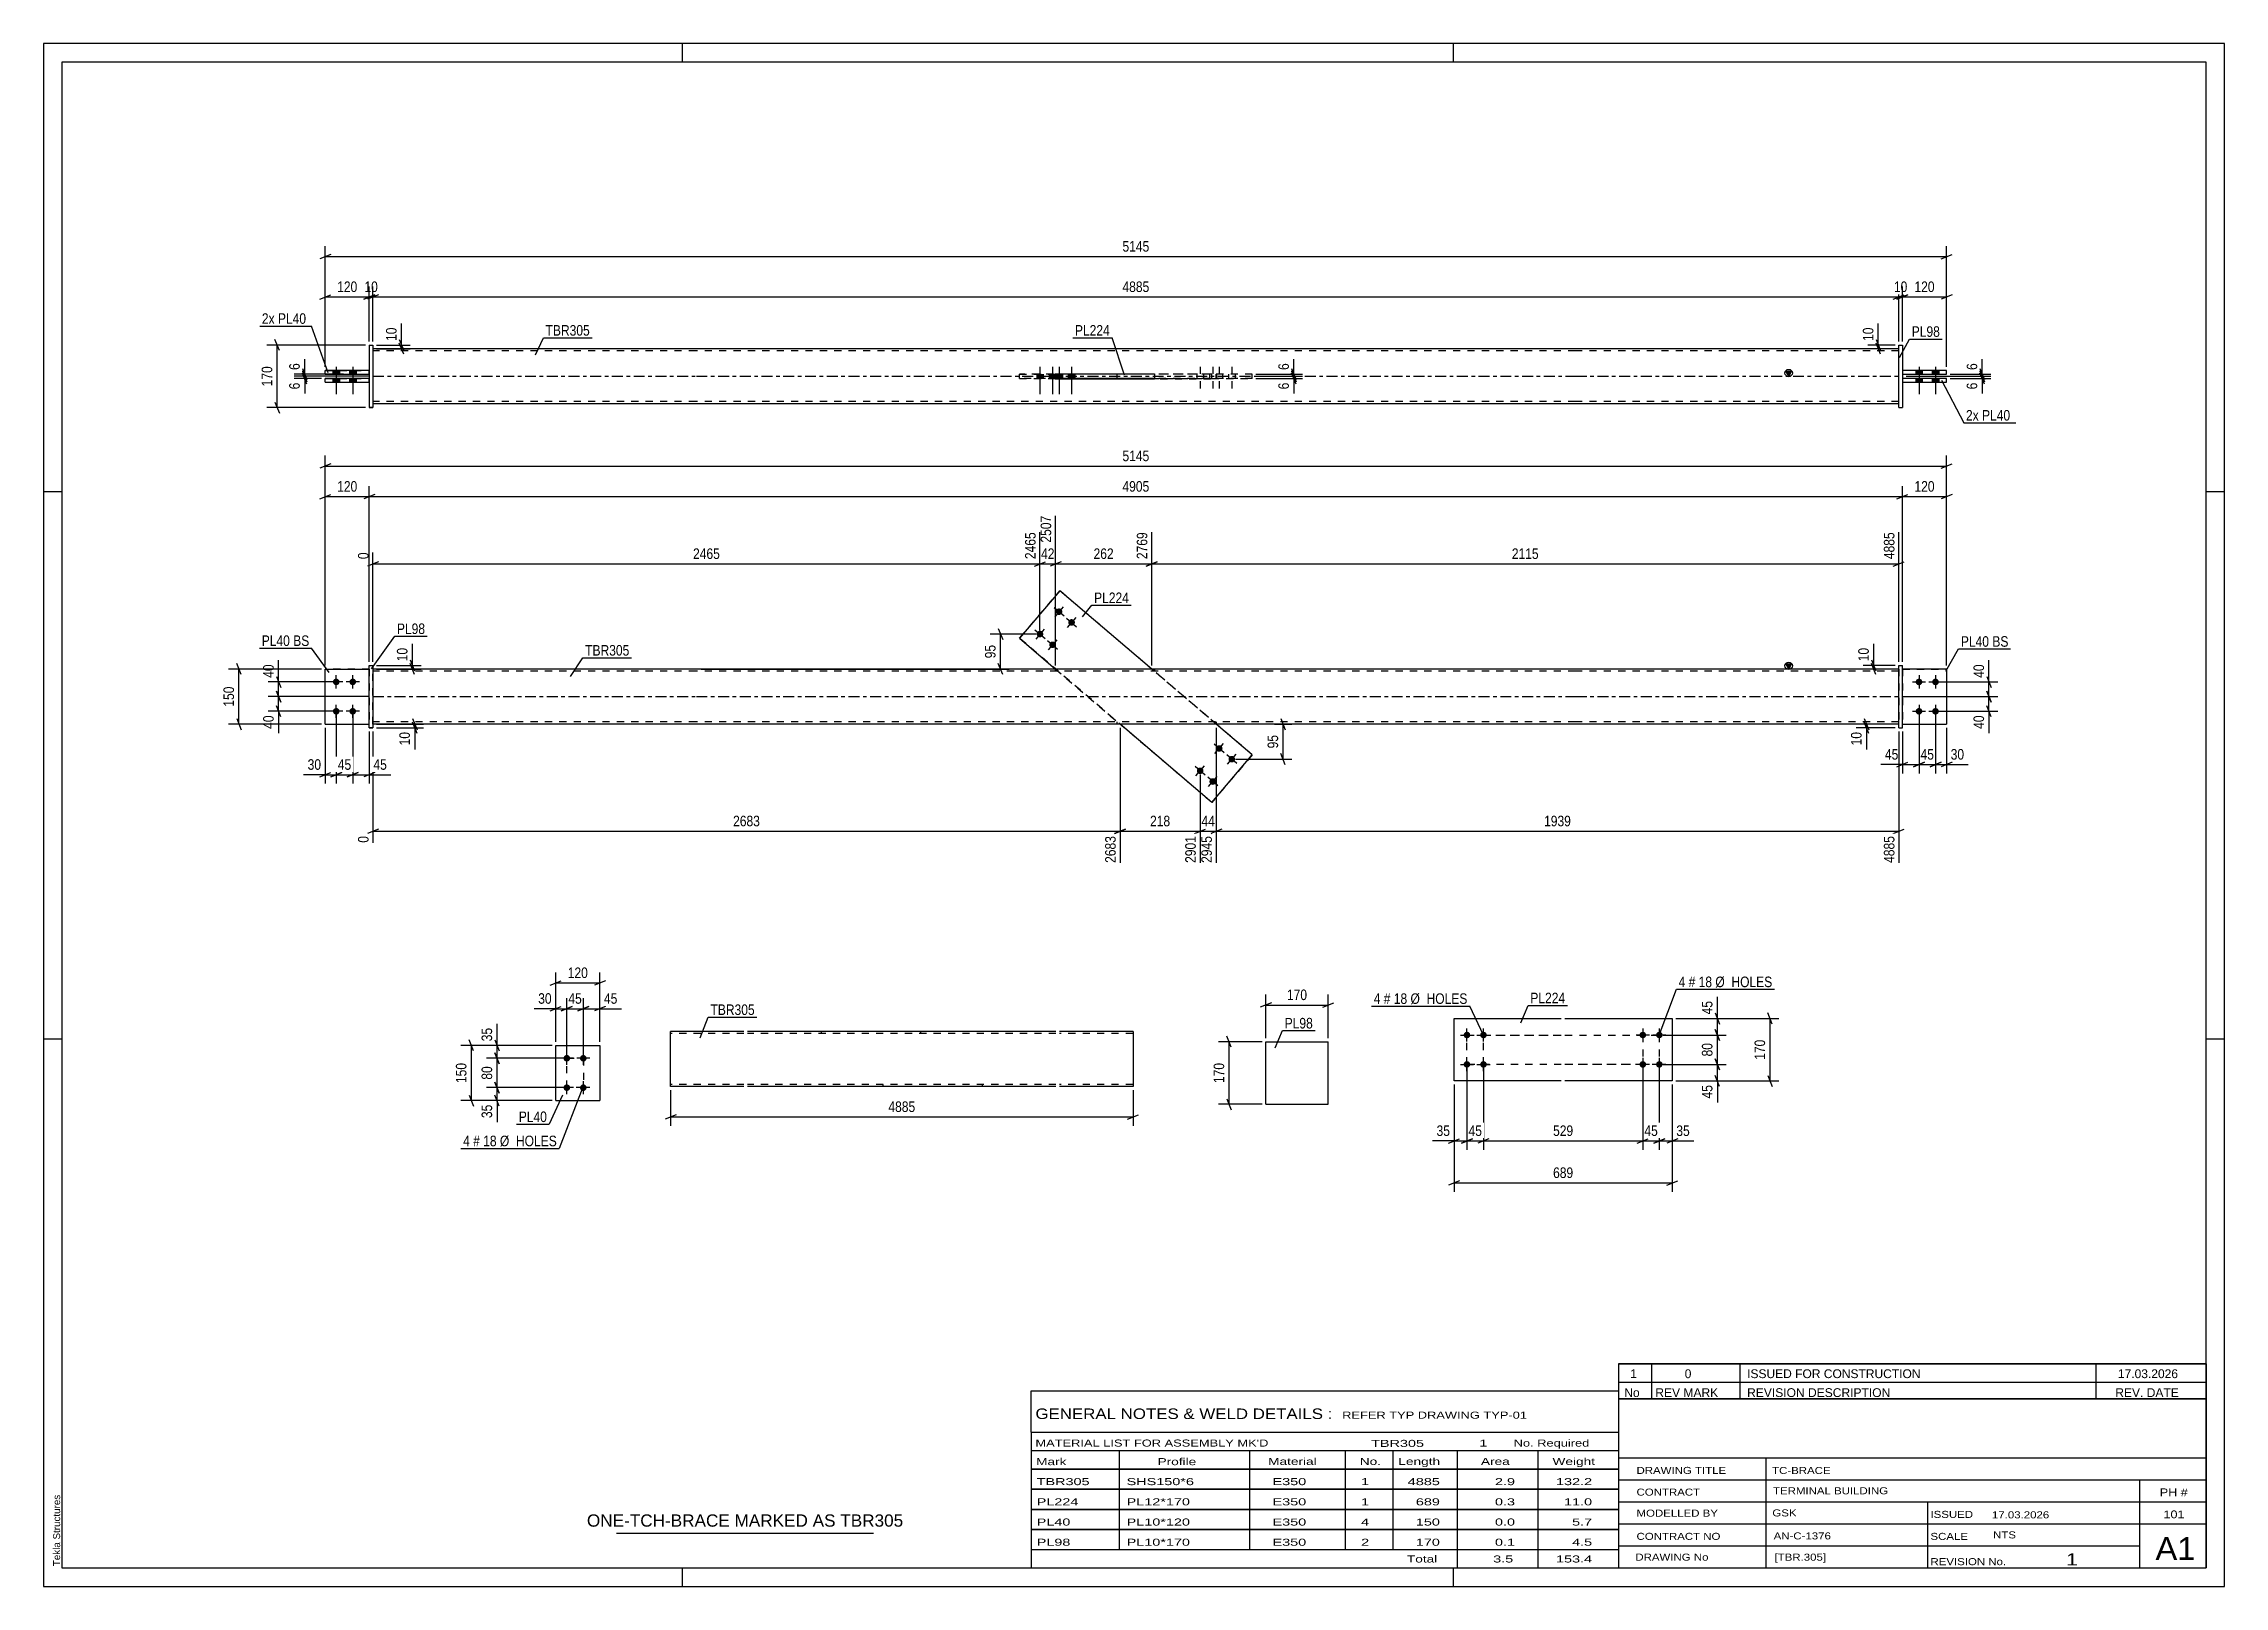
# Paper-space layout 'Layout1' of a CAD drawing. Header units: millimetres. Extents: x 0 to 594, y 0 to 420.
# The model-space entities are those that its viewports show. They can reach past a viewport. Long polylines and large blocks are cut down to what shows.
import ezdxf

# ---------------------------------------------------------------- set-up
doc = ezdxf.new("R2010")
doc.units = ezdxf.units.MM
doc.linetypes.add('DXK_LINE_DOT2', pattern=[3.9198, 1.9599, -1.9599])
doc.linetypes.add('DXK_LINE_DOT3', pattern=[5.9187, 2.979, -0.9799, 0.9799, -0.9799])
doc.layers.add('Viewport layer', color=7, linetype='Continuous', plot=False)
doc.styles.add('Arial', font='ARIAL.TTF', dxfattribs={"height": 0.2})
doc.styles.add('Arial Narrow', font='ARIALN.TTF', dxfattribs={"height": 0.2})

# ---------------------------------------------------------------- blocks, each defined once
blk = doc.blocks.new('Unknown-580609718-1130')
at = {"color": 5, "linetype": 'Continuous'}
for p, q in [((594, 420), (0, 420)), ((0, 420), (0, 0)), ((174, 415), (174, 420)), ((384, 415), (384, 420)), ((594, 0), (594, 420)), ((589, 415), (5, 415)), ((5, 415), (5, 5)), ((589, 5), (589, 415)), ((5, 298), (0, 298)), ((594, 298), (589, 298)), ((5, 149), (0, 149)), ((594, 149), (589, 149)), ((0, 0), (594, 0)), ((5, 5), (589, 5)), ((174, 0), (174, 5)), ((384, 0), (384, 5))]:
    blk.add_line(p, q, dxfattribs=at)
at = {"color": 174, "linetype": 'Continuous', "style": 'Arial'}
blk.add_text('Tekla Structures', height=1.9102, rotation=90, dxfattribs=at).set_placement((4.5, 5.5))
blk = doc.blocks.new('Part-580609718-3544 - 3543')
at = {"color": 2, "linetype": 'Continuous'}
for p, q in [((384.19, 154.6), (413.39, 154.6)), ((384.19, 137.6), (384.19, 154.6)), ((414.39, 154.6), (443.59, 154.6)), ((443.59, 154.6), (443.59, 137.6)), ((413.39, 137.6), (384.19, 137.6)), ((443.59, 137.6), (414.39, 137.6))]:
    blk.add_line(p, q, dxfattribs=at)
blk = doc.blocks.new('Bolt-580609718-3545 - 3543')
at = {"linetype": 'Continuous'}
for points in [[(435.59, 149.2, -1), (435.59, 151, -1)], [(440.09, 149.2, -1), (440.09, 151, -1)], [(435.59, 141.2, -1), (435.59, 143, -1)], [(440.09, 141.2, -1), (440.09, 143, -1)]]:
    blk.add_hatch(color=1, dxfattribs=at).paths.add_polyline_path(points)
at = {"color": 1, "linetype": 'Continuous'}
for p, q in [((437.39, 150.1), (433.79, 150.1)), ((435.59, 151.9), (435.59, 148.3)), ((441.89, 150.1), (438.29, 150.1)), ((440.09, 151.9), (440.09, 148.3)), ((435.59, 143.9), (435.59, 140.3)), ((440.09, 143.9), (440.09, 140.3)), ((437.39, 142.1), (433.79, 142.1)), ((441.89, 142.1), (438.29, 142.1))]:
    blk.add_line(p, q, dxfattribs=at)
blk = doc.blocks.new('Bolt-580609718-3546 - 3543')
at = {"linetype": 'Continuous'}
for points in [[(387.69, 151, -1), (387.69, 149.2, -1)], [(392.19, 151, -1), (392.19, 149.2, -1)], [(387.69, 143, -1), (387.69, 141.2, -1)], [(392.19, 143, -1), (392.19, 141.2, -1)]]:
    blk.add_hatch(color=1, dxfattribs=at).paths.add_polyline_path(points)
at = {"color": 1, "linetype": 'Continuous'}
for p, q in [((385.89, 150.1), (389.49, 150.1)), ((387.69, 148.3), (387.69, 151.9)), ((390.39, 150.1), (393.99, 150.1)), ((392.19, 148.3), (392.19, 151.9)), ((387.69, 140.3), (387.69, 143.9)), ((392.19, 140.3), (392.19, 143.9)), ((385.89, 142.1), (389.49, 142.1)), ((390.39, 142.1), (393.99, 142.1))]:
    blk.add_line(p, q, dxfattribs=at)
blk = doc.blocks.new('Part-580609718-2167 - 2161')
at = {"color": 2, "linetype": 'Continuous'}
for p, q in [((139.51, 132.27), (139.51, 147.27)), ((139.51, 147.27), (151.51, 147.27)), ((151.51, 147.27), (151.51, 132.27)), ((139.51, 132.27), (139.51, 132.27)), ((139.51, 132.27), (151.51, 132.27)), ((151.51, 132.27), (151.51, 132.27))]:
    blk.add_line(p, q, dxfattribs=at)
at = {"color": 7, "linetype": 'DXK_LINE_DOT2'}
for p, q in [((139.51, 147.27), (151.51, 147.27)), ((139.51, 132.27), (151.51, 132.27))]:
    blk.add_line(p, q, dxfattribs=at)
blk = doc.blocks.new('Bolt-580609718-2200 - 2161')
at = {"linetype": 'Continuous'}
for points in [[(142.51, 144.67), (142.69, 144.65), (142.87, 144.59), (143.03, 144.49), (143.17, 144.37), (143.28, 144.22), (143.36, 144.04), (143.4, 143.86), (143.4, 143.67), (143.36, 143.49), (143.28, 143.32), (143.17, 143.16), (143.03, 143.04), (142.87, 142.94), (142.69, 142.89), (142.51, 142.87), (142.32, 142.89), (142.14, 142.94), (141.98, 143.04), (141.84, 143.16), (141.73, 143.32), (141.65, 143.49), (141.61, 143.67), (141.61, 143.86), (141.65, 144.04), (141.73, 144.22), (141.84, 144.37), (141.98, 144.49), (142.14, 144.59), (142.32, 144.65)], [(147.01, 144.67), (147.19, 144.65), (147.37, 144.59), (147.53, 144.49), (147.67, 144.37), (147.78, 144.22), (147.86, 144.04), (147.9, 143.86), (147.9, 143.67), (147.86, 143.49), (147.78, 143.32), (147.67, 143.16), (147.53, 143.04), (147.37, 142.94), (147.19, 142.89), (147.01, 142.87), (146.82, 142.89), (146.64, 142.94), (146.48, 143.04), (146.34, 143.16), (146.23, 143.32), (146.15, 143.49), (146.11, 143.67), (146.11, 143.86), (146.15, 144.04), (146.23, 144.22), (146.34, 144.37), (146.48, 144.49), (146.64, 144.59), (146.82, 144.65)], [(142.51, 136.67), (142.69, 136.65), (142.87, 136.59), (143.03, 136.49), (143.17, 136.37), (143.28, 136.22), (143.36, 136.04), (143.4, 135.86), (143.4, 135.67), (143.36, 135.49), (143.28, 135.32), (143.17, 135.16), (143.03, 135.04), (142.87, 134.94), (142.69, 134.89), (142.51, 134.87), (142.32, 134.89), (142.14, 134.94), (141.98, 135.04), (141.84, 135.16), (141.73, 135.32), (141.65, 135.49), (141.61, 135.67), (141.61, 135.86), (141.65, 136.04), (141.73, 136.22), (141.84, 136.37), (141.98, 136.49), (142.14, 136.59), (142.32, 136.65)], [(147.01, 136.67), (147.19, 136.65), (147.37, 136.59), (147.53, 136.49), (147.67, 136.37), (147.78, 136.22), (147.86, 136.04), (147.9, 135.86), (147.9, 135.67), (147.86, 135.49), (147.78, 135.32), (147.67, 135.16), (147.53, 135.04), (147.37, 134.94), (147.19, 134.89), (147.01, 134.87), (146.82, 134.89), (146.64, 134.94), (146.48, 135.04), (146.34, 135.16), (146.23, 135.32), (146.15, 135.49), (146.11, 135.67), (146.11, 135.86), (146.15, 136.04), (146.23, 136.22), (146.34, 136.37), (146.48, 136.49), (146.64, 136.59), (146.82, 136.65)]]:
    blk.add_hatch(color=1, dxfattribs=at).paths.add_polyline_path(points)
at = {"color": 1, "linetype": 'Continuous'}
for p, q in [((144.31, 143.77), (140.71, 143.77)), ((142.51, 141.97), (142.51, 145.57)), ((148.81, 143.77), (145.21, 143.77)), ((147.01, 141.97), (147.01, 145.57)), ((142.51, 133.97), (142.51, 137.57)), ((147.01, 133.97), (147.01, 137.57)), ((144.31, 135.77), (140.71, 135.77)), ((148.81, 135.77), (145.21, 135.77))]:
    blk.add_line(p, q, dxfattribs=at)
blk = doc.blocks.new('Part-580609718-1695 - 1673')
at = {"color": 2, "linetype": 'Continuous'}
for p, q in [((518.32, 249.73), (506.32, 249.73)), ((518.32, 249.73), (518.32, 249.73)), ((518.32, 249.73), (518.32, 234.73)), ((506.32, 234.73), (518.32, 234.73))]:
    blk.add_line(p, q, dxfattribs=at)
at = {"color": 7, "linetype": 'DXK_LINE_DOT2'}
for p, q in [((506.32, 249.73), (518.32, 249.73)), ((506.32, 249.73), (506.32, 249.73)), ((506.32, 249.73), (506.32, 234.73)), ((506.32, 234.73), (518.32, 234.73))]:
    blk.add_line(p, q, dxfattribs=at)
blk = doc.blocks.new('Part-580609718-1679 - 1673')
at = {"color": 7, "linetype": 'DXK_LINE_DOT2'}
for p, q in [((76.7, 234.73), (76.7, 249.73)), ((76.7, 249.73), (88.7, 249.73)), ((88.7, 249.73), (76.7, 249.73)), ((88.7, 249.73), (88.7, 234.73)), ((76.7, 234.73), (76.7, 234.73)), ((76.7, 234.73), (88.7, 234.73)), ((76.7, 234.73), (88.7, 234.73)), ((88.7, 234.73), (88.7, 234.73))]:
    blk.add_line(p, q, dxfattribs=at)
blk = doc.blocks.new('Part-580609718-1700 - 1673')
at = {"linetype": 'Continuous'}
blk.add_hatch(color=2, dxfattribs=at).paths.add_polyline_path([(475.32, 249.73), (474.52, 251.13), (476.12, 251.13)])
at = {"color": 2, "linetype": 'Continuous'}
for p, q in [((177.7, 249.73), (89.7, 249.73)), ((417.22, 249.73), (177.8, 249.73)), ((505.32, 249.73), (417.32, 249.73)), ((475.32, 249.73), (474.52, 251.13)), ((474.52, 251.13), (476.12, 251.13)), ((476.12, 251.13), (475.32, 249.73)), ((177.7, 234.73), (89.7, 234.73)), ((417.22, 234.73), (177.8, 234.73)), ((505.32, 234.73), (417.32, 234.73))]:
    blk.add_line(p, q, dxfattribs=at)
at = {"color": 7, "linetype": 'DXK_LINE_DOT2'}
for p, q in [((89.7, 234.73), (89.7, 249.73)), ((275.53, 249.73), (275.53, 249.13)), ((302.62, 249.73), (302.62, 249.13)), ((505.32, 249.73), (505.32, 234.73)), ((177.7, 249.13), (89.7, 249.13)), ((417.22, 249.13), (177.8, 249.13)), ((505.32, 249.13), (417.32, 249.13)), ((177.7, 235.33), (89.7, 235.33)), ((417.22, 235.33), (177.8, 235.33)), ((292.4, 234.73), (292.4, 235.33)), ((319.5, 234.73), (319.5, 235.33)), ((505.32, 235.33), (417.32, 235.33))]:
    blk.add_line(p, q, dxfattribs=at)
at = {"color": 7, "linetype": 'DXK_LINE_DOT3'}
for p, q in [((89.7, 242.23), (177.7, 242.23)), ((177.8, 242.23), (417.22, 242.23)), ((417.32, 242.23), (505.32, 242.23))]:
    blk.add_line(p, q, dxfattribs=at)
at = {"color": 2, "linetype": 'Continuous'}
blk.add_circle((475.32, 250.63), 1, dxfattribs=at)
blk = doc.blocks.new('Part-580609718-1684 - 1673')
at = {"color": 2, "linetype": 'Continuous'}
for p, q in [((76.7, 234.73), (76.7, 249.73)), ((76.7, 249.73), (88.7, 249.73)), ((76.7, 234.73), (76.7, 234.73)), ((76.7, 234.73), (88.7, 234.73))]:
    blk.add_line(p, q, dxfattribs=at)
at = {"color": 7, "linetype": 'DXK_LINE_DOT2'}
for p, q in [((88.7, 249.73), (76.7, 249.73)), ((88.7, 249.73), (88.7, 234.73)), ((76.7, 234.73), (76.7, 234.73)), ((76.7, 234.73), (88.7, 234.73)), ((88.7, 234.73), (88.7, 234.73))]:
    blk.add_line(p, q, dxfattribs=at)
blk = doc.blocks.new('Part-580609718-1685 - 1673')
at = {"color": 2, "linetype": 'Continuous'}
for p, q in [((505.32, 250.73), (506.32, 250.73)), ((505.32, 233.73), (505.32, 250.73)), ((506.32, 233.73), (506.32, 250.73)), ((505.32, 233.73), (505.32, 233.73)), ((505.32, 233.73), (506.32, 233.73))]:
    blk.add_line(p, q, dxfattribs=at)
at = {"color": 7, "linetype": 'DXK_LINE_DOT2'}
for p, q in [((505.32, 250.73), (506.32, 250.73)), ((505.32, 233.73), (506.32, 233.73))]:
    blk.add_line(p, q, dxfattribs=at)
blk = doc.blocks.new('Part-580609718-1690 - 1673')
at = {"color": 7, "linetype": 'DXK_LINE_DOT2'}
for p, q in [((506.32, 249.73), (518.32, 249.73)), ((518.32, 249.73), (506.32, 249.73)), ((506.32, 249.73), (506.32, 249.73)), ((506.32, 249.73), (506.32, 234.73)), ((518.32, 249.73), (518.32, 249.73)), ((518.32, 249.73), (518.32, 234.73)), ((506.32, 234.73), (518.32, 234.73)), ((506.32, 234.73), (518.32, 234.73))]:
    blk.add_line(p, q, dxfattribs=at)
blk = doc.blocks.new('Bolt-580609718-1706 - 1673')
at = {"linetype": 'Continuous'}
for points in [[(277.16, 266.03), (277.29, 265.89), (277.39, 265.73), (277.45, 265.55), (277.48, 265.37), (277.46, 265.18), (277.41, 265), (277.32, 264.83), (277.2, 264.69), (277.05, 264.58), (276.88, 264.5), (276.7, 264.45), (276.51, 264.45), (276.32, 264.48), (276.15, 264.55), (276, 264.66), (275.87, 264.8), (275.77, 264.96), (275.7, 265.13), (275.68, 265.32), (275.69, 265.51), (275.75, 265.69), (275.84, 265.85), (275.96, 266), (276.11, 266.11), (276.28, 266.19), (276.46, 266.24), (276.65, 266.24), (276.83, 266.21), (277.01, 266.14)], [(280.59, 263.11), (280.72, 262.97), (280.82, 262.81), (280.88, 262.63), (280.9, 262.45), (280.89, 262.26), (280.83, 262.08), (280.75, 261.91), (280.62, 261.77), (280.47, 261.66), (280.3, 261.58), (280.12, 261.53), (279.93, 261.53), (279.75, 261.56), (279.57, 261.63), (279.42, 261.74), (279.29, 261.88), (279.19, 262.04), (279.13, 262.21), (279.1, 262.4), (279.12, 262.59), (279.17, 262.77), (279.26, 262.93), (279.38, 263.08), (279.53, 263.19), (279.7, 263.27), (279.89, 263.32), (280.07, 263.32), (280.26, 263.29), (280.43, 263.21)], [(271.97, 259.94), (272.1, 259.81), (272.2, 259.65), (272.26, 259.47), (272.29, 259.28), (272.27, 259.09), (272.22, 258.91), (272.13, 258.75), (272.01, 258.61), (271.86, 258.49), (271.69, 258.41), (271.51, 258.37), (271.32, 258.36), (271.13, 258.4), (270.96, 258.47), (270.8, 258.57), (270.67, 258.71), (270.58, 258.87), (270.51, 259.05), (270.49, 259.23), (270.5, 259.42), (270.56, 259.6), (270.65, 259.77), (270.77, 259.91), (270.92, 260.03), (271.09, 260.11), (271.27, 260.15), (271.46, 260.16), (271.64, 260.12), (271.82, 260.05)], [(275.39, 257.02), (275.52, 256.89), (275.62, 256.73), (275.69, 256.55), (275.71, 256.36), (275.7, 256.17), (275.64, 255.99), (275.55, 255.83), (275.43, 255.69), (275.28, 255.57), (275.11, 255.49), (274.93, 255.45), (274.74, 255.44), (274.56, 255.47), (274.38, 255.55), (274.23, 255.65), (274.1, 255.79), (274, 255.95), (273.94, 256.13), (273.91, 256.31), (273.93, 256.5), (273.98, 256.68), (274.07, 256.85), (274.19, 256.99), (274.34, 257.1), (274.51, 257.19), (274.69, 257.23), (274.88, 257.23), (275.07, 257.2), (275.24, 257.13)]]:
    blk.add_hatch(color=1, dxfattribs=at).paths.add_polyline_path(points)
at = {"color": 1, "linetype": 'Continuous'}
for p, q in [((275.21, 266.51), (277.95, 264.18)), ((277.75, 266.71), (275.41, 263.97)), ((278.63, 263.59), (281.37, 261.26)), ((281.17, 263.79), (278.83, 261.05)), ((270.02, 260.43), (272.76, 258.09)), ((272.56, 260.63), (270.22, 257.89)), ((273.44, 257.51), (276.18, 255.17)), ((275.98, 257.71), (273.64, 254.97))]:
    blk.add_line(p, q, dxfattribs=at)
blk = doc.blocks.new('Bolt-580609718-1707 - 1673')
at = {"linetype": 'Continuous'}
for points in [[(319.63, 227.43), (319.5, 227.57), (319.4, 227.73), (319.34, 227.91), (319.31, 228.09), (319.33, 228.28), (319.38, 228.46), (319.47, 228.63), (319.59, 228.77), (319.74, 228.88), (319.91, 228.97), (320.1, 229.01), (320.28, 229.01), (320.47, 228.98), (320.64, 228.91), (320.8, 228.8), (320.93, 228.67), (321.03, 228.51), (321.09, 228.33), (321.11, 228.14), (321.1, 227.95), (321.05, 227.77), (320.96, 227.61), (320.83, 227.47), (320.68, 227.35), (320.51, 227.27), (320.33, 227.23), (320.14, 227.22), (319.96, 227.25), (319.78, 227.33)], [(323.05, 224.51), (322.92, 224.65), (322.82, 224.81), (322.76, 224.99), (322.74, 225.17), (322.75, 225.36), (322.81, 225.54), (322.9, 225.71), (323.02, 225.85), (323.17, 225.96), (323.34, 226.05), (323.52, 226.09), (323.71, 226.09), (323.89, 226.06), (324.07, 225.99), (324.22, 225.88), (324.35, 225.75), (324.45, 225.58), (324.51, 225.41), (324.54, 225.22), (324.52, 225.03), (324.47, 224.85), (324.38, 224.69), (324.26, 224.54), (324.11, 224.43), (323.94, 224.35), (323.75, 224.3), (323.57, 224.3), (323.38, 224.33), (323.21, 224.41)], [(314.44, 221.35), (314.31, 221.48), (314.21, 221.64), (314.15, 221.82), (314.12, 222.01), (314.14, 222.2), (314.19, 222.38), (314.28, 222.54), (314.4, 222.68), (314.55, 222.8), (314.72, 222.88), (314.9, 222.92), (315.09, 222.93), (315.28, 222.89), (315.45, 222.82), (315.61, 222.72), (315.73, 222.58), (315.83, 222.42), (315.9, 222.24), (315.92, 222.06), (315.91, 221.87), (315.85, 221.69), (315.76, 221.52), (315.64, 221.38), (315.49, 221.26), (315.32, 221.18), (315.14, 221.14), (314.95, 221.13), (314.77, 221.17), (314.59, 221.24)], [(317.86, 218.43), (317.73, 218.56), (317.63, 218.72), (317.57, 218.9), (317.54, 219.09), (317.56, 219.27), (317.61, 219.45), (317.7, 219.62), (317.82, 219.76), (317.97, 219.88), (318.14, 219.96), (318.33, 220), (318.51, 220.01), (318.7, 219.97), (318.87, 219.9), (319.03, 219.8), (319.16, 219.66), (319.26, 219.5), (319.32, 219.32), (319.34, 219.13), (319.33, 218.95), (319.28, 218.77), (319.19, 218.6), (319.06, 218.46), (318.92, 218.34), (318.75, 218.26), (318.56, 218.22), (318.37, 218.21), (318.19, 218.25), (318.02, 218.32)]]:
    blk.add_hatch(color=1, dxfattribs=at).paths.add_polyline_path(points)
at = {"color": 1, "linetype": 'Continuous'}
for p, q in [((321.58, 226.95), (318.84, 229.29)), ((319.05, 226.75), (321.38, 229.49)), ((325.01, 224.03), (322.27, 226.37)), ((322.47, 223.83), (324.81, 226.57)), ((316.39, 220.86), (313.65, 223.2)), ((313.85, 220.66), (316.19, 223.4)), ((319.81, 217.94), (317.08, 220.28)), ((317.28, 217.74), (319.61, 220.48))]:
    blk.add_line(p, q, dxfattribs=at)
blk = doc.blocks.new('Bolt-580609718-1709 - 1673')
at = {"linetype": 'Continuous'}
for points in [[(79.7, 245.33), (79.52, 245.35), (79.34, 245.41), (79.18, 245.5), (79.04, 245.63), (78.92, 245.78), (78.85, 245.95), (78.81, 246.13), (78.81, 246.32), (78.85, 246.51), (78.92, 246.68), (79.04, 246.83), (79.18, 246.96), (79.34, 247.05), (79.52, 247.11), (79.7, 247.13), (79.89, 247.11), (80.07, 247.05), (80.23, 246.96), (80.37, 246.83), (80.48, 246.68), (80.56, 246.51), (80.6, 246.32), (80.6, 246.13), (80.56, 245.95), (80.48, 245.78), (80.37, 245.63), (80.23, 245.5), (80.07, 245.41), (79.89, 245.35)], [(84.2, 245.33), (84.02, 245.35), (83.84, 245.41), (83.68, 245.5), (83.54, 245.63), (83.42, 245.78), (83.35, 245.95), (83.31, 246.13), (83.31, 246.32), (83.35, 246.51), (83.42, 246.68), (83.54, 246.83), (83.68, 246.96), (83.84, 247.05), (84.02, 247.11), (84.2, 247.13), (84.39, 247.11), (84.57, 247.05), (84.73, 246.96), (84.87, 246.83), (84.98, 246.68), (85.06, 246.51), (85.1, 246.32), (85.1, 246.13), (85.06, 245.95), (84.98, 245.78), (84.87, 245.63), (84.73, 245.5), (84.57, 245.41), (84.39, 245.35)], [(79.7, 237.33), (79.52, 237.35), (79.34, 237.41), (79.18, 237.5), (79.04, 237.63), (78.92, 237.78), (78.85, 237.95), (78.81, 238.13), (78.81, 238.32), (78.85, 238.51), (78.92, 238.68), (79.04, 238.83), (79.18, 238.96), (79.34, 239.05), (79.52, 239.11), (79.7, 239.13), (79.89, 239.11), (80.07, 239.05), (80.23, 238.96), (80.37, 238.83), (80.48, 238.68), (80.56, 238.51), (80.6, 238.32), (80.6, 238.13), (80.56, 237.95), (80.48, 237.78), (80.37, 237.63), (80.23, 237.5), (80.07, 237.41), (79.89, 237.35)], [(84.2, 237.33), (84.02, 237.35), (83.84, 237.41), (83.68, 237.5), (83.54, 237.63), (83.42, 237.78), (83.35, 237.95), (83.31, 238.13), (83.31, 238.32), (83.35, 238.51), (83.42, 238.68), (83.54, 238.83), (83.68, 238.96), (83.84, 239.05), (84.02, 239.11), (84.2, 239.13), (84.39, 239.11), (84.57, 239.05), (84.73, 238.96), (84.87, 238.83), (84.98, 238.68), (85.06, 238.51), (85.1, 238.32), (85.1, 238.13), (85.06, 237.95), (84.98, 237.78), (84.87, 237.63), (84.73, 237.5), (84.57, 237.41), (84.39, 237.35)]]:
    blk.add_hatch(color=1, dxfattribs=at).paths.add_polyline_path(points)
at = {"color": 1, "linetype": 'Continuous'}
for p, q in [((81.5, 246.23), (77.9, 246.23)), ((79.7, 244.43), (79.7, 248.03)), ((86, 246.23), (82.4, 246.23)), ((84.2, 244.43), (84.2, 248.03)), ((81.5, 238.23), (77.9, 238.23)), ((79.7, 236.43), (79.7, 240.03)), ((86, 238.23), (82.4, 238.23)), ((84.2, 236.43), (84.2, 240.03))]:
    blk.add_line(p, q, dxfattribs=at)
blk = doc.blocks.new('Bolt-580609718-1710 - 1673')
at = {"linetype": 'Continuous'}
for points in [[(510.82, 247.13), (511.01, 247.11), (511.19, 247.05), (511.35, 246.96), (511.49, 246.83), (511.6, 246.68), (511.68, 246.51), (511.72, 246.32), (511.72, 246.13), (511.68, 245.95), (511.6, 245.78), (511.49, 245.63), (511.35, 245.5), (511.19, 245.41), (511.01, 245.35), (510.82, 245.33), (510.63, 245.35), (510.45, 245.41), (510.29, 245.5), (510.15, 245.63), (510.04, 245.78), (509.96, 245.95), (509.93, 246.13), (509.93, 246.32), (509.96, 246.51), (510.04, 246.68), (510.15, 246.83), (510.29, 246.96), (510.45, 247.05), (510.63, 247.11)], [(515.32, 247.13), (515.51, 247.11), (515.69, 247.05), (515.85, 246.96), (515.99, 246.83), (516.1, 246.68), (516.18, 246.51), (516.22, 246.32), (516.22, 246.13), (516.18, 245.95), (516.1, 245.78), (515.99, 245.63), (515.85, 245.5), (515.69, 245.41), (515.51, 245.35), (515.32, 245.33), (515.13, 245.35), (514.95, 245.41), (514.79, 245.5), (514.65, 245.63), (514.54, 245.78), (514.46, 245.95), (514.43, 246.13), (514.43, 246.32), (514.46, 246.51), (514.54, 246.68), (514.65, 246.83), (514.79, 246.96), (514.95, 247.05), (515.13, 247.11)], [(510.82, 239.13), (511.01, 239.11), (511.19, 239.05), (511.35, 238.96), (511.49, 238.83), (511.6, 238.68), (511.68, 238.51), (511.72, 238.32), (511.72, 238.13), (511.68, 237.95), (511.6, 237.78), (511.49, 237.63), (511.35, 237.5), (511.19, 237.41), (511.01, 237.35), (510.82, 237.33), (510.63, 237.35), (510.45, 237.41), (510.29, 237.5), (510.15, 237.63), (510.04, 237.78), (509.96, 237.95), (509.93, 238.13), (509.93, 238.32), (509.96, 238.51), (510.04, 238.68), (510.15, 238.83), (510.29, 238.96), (510.45, 239.05), (510.63, 239.11)], [(515.32, 239.13), (515.51, 239.11), (515.69, 239.05), (515.85, 238.96), (515.99, 238.83), (516.1, 238.68), (516.18, 238.51), (516.22, 238.32), (516.22, 238.13), (516.18, 237.95), (516.1, 237.78), (515.99, 237.63), (515.85, 237.5), (515.69, 237.41), (515.51, 237.35), (515.32, 237.33), (515.13, 237.35), (514.95, 237.41), (514.79, 237.5), (514.65, 237.63), (514.54, 237.78), (514.46, 237.95), (514.43, 238.13), (514.43, 238.32), (514.46, 238.51), (514.54, 238.68), (514.65, 238.83), (514.79, 238.96), (514.95, 239.05), (515.13, 239.11)]]:
    blk.add_hatch(color=1, dxfattribs=at).paths.add_polyline_path(points)
at = {"color": 1, "linetype": 'Continuous'}
for p, q in [((509.02, 246.23), (512.62, 246.23)), ((510.82, 248.03), (510.82, 244.43)), ((513.52, 246.23), (517.12, 246.23)), ((515.32, 248.03), (515.32, 244.43)), ((509.02, 238.23), (512.62, 238.23)), ((510.82, 240.03), (510.82, 236.43)), ((513.52, 238.23), (517.12, 238.23)), ((515.32, 240.03), (515.32, 236.43))]:
    blk.add_line(p, q, dxfattribs=at)
blk = doc.blocks.new('Part-580609718-1715 - 1673')
at = {"color": 2, "linetype": 'Continuous'}
for p, q in [((276.84, 271.04), (265.8, 258.11)), ((276.84, 271.04), (276.84, 271.04)), ((301.82, 249.73), (276.84, 271.04)), ((265.8, 258.11), (275.63, 249.73)), ((265.8, 258.11), (265.8, 258.11)), ((318.19, 213.42), (293.21, 234.73)), ((329.22, 226.35), (319.4, 234.73)), ((318.19, 213.42), (329.22, 226.35)), ((329.22, 226.35), (329.22, 226.35)), ((318.19, 213.42), (318.19, 213.42))]:
    blk.add_line(p, q, dxfattribs=at)
at = {"color": 7, "linetype": 'DXK_LINE_DOT2'}
for p, q in [((265.8, 258.11), (276.84, 271.04)), ((329.22, 226.35), (276.84, 271.04)), ((318.19, 213.42), (265.8, 258.11)), ((275.63, 249.73), (293.21, 234.73)), ((319.4, 234.73), (301.82, 249.73)), ((329.22, 226.35), (318.19, 213.42))]:
    blk.add_line(p, q, dxfattribs=at)
blk = doc.blocks.new('Part-580609718-1720 - 1673')
at = {"color": 2, "linetype": 'Continuous'}
for p, q in [((88.7, 250.73), (89.7, 250.73)), ((88.7, 233.73), (88.7, 250.73)), ((89.7, 250.73), (89.7, 250.73)), ((89.7, 250.73), (89.7, 233.73)), ((88.7, 233.73), (89.7, 233.73))]:
    blk.add_line(p, q, dxfattribs=at)
at = {"color": 7, "linetype": 'DXK_LINE_DOT2'}
for p, q in [((88.7, 250.73), (89.7, 250.73)), ((89.7, 233.73), (88.7, 233.73)), ((88.7, 233.73), (88.7, 233.73)), ((89.7, 233.73), (89.7, 233.73))]:
    blk.add_line(p, q, dxfattribs=at)
blk = doc.blocks.new('Part-580609718-1418 - 1367')
at = {"color": 2, "linetype": 'Continuous'}
for p, q in [((76.7, 327.83), (76.7, 328.83)), ((88.7, 328.83), (76.7, 328.83)), ((76.7, 327.83), (76.7, 327.83)), ((76.7, 327.83), (88.7, 327.83))]:
    blk.add_line(p, q, dxfattribs=at)
at = {"color": 7, "linetype": 'DXK_LINE_DOT2'}
for p, q in [((76.7, 328.83), (88.7, 328.83)), ((76.7, 327.83), (88.7, 327.83)), ((88.7, 327.83), (88.7, 328.83))]:
    blk.add_line(p, q, dxfattribs=at)
blk = doc.blocks.new('Bolt-580609718-1370 - 1367')
at = {"linetype": 'Continuous'}
for points in [[(78.8, 330.03), (80.6, 330.03), (80.6, 331.03), (78.8, 331.03)], [(78.8, 330.03), (80.6, 330.03), (80.6, 331.03), (78.8, 331.03)], [(78.8, 327.83), (80.6, 327.83), (80.6, 328.83), (78.8, 328.83)], [(78.8, 327.83), (80.6, 327.83), (80.6, 328.83), (78.8, 328.83)], [(83.3, 330.03), (85.1, 330.03), (85.1, 331.03), (83.3, 331.03)], [(83.3, 330.03), (85.1, 330.03), (85.1, 331.03), (83.3, 331.03)], [(83.3, 327.83), (85.1, 327.83), (85.1, 328.83), (83.3, 328.83)], [(83.3, 327.83), (85.1, 327.83), (85.1, 328.83), (83.3, 328.83)]]:
    blk.add_hatch(color=1, dxfattribs=at).paths.add_polyline_path(points)
at = {"color": 1, "linetype": 'Continuous'}
for p, q in [((78.8, 331.03), (78.8, 330.03)), ((78.8, 331.03), (78.8, 330.03)), ((78.8, 328.83), (78.8, 327.83)), ((78.8, 328.83), (78.8, 327.83)), ((79.7, 332.03), (79.7, 324.53)), ((79.7, 332.03), (79.7, 324.53)), ((80.6, 331.03), (80.6, 330.03)), ((80.6, 331.03), (80.6, 330.03)), ((80.6, 328.83), (80.6, 327.83)), ((80.6, 328.83), (80.6, 327.83)), ((83.3, 331.03), (83.3, 330.03)), ((83.3, 331.03), (83.3, 330.03)), ((83.3, 328.83), (83.3, 327.83)), ((83.3, 328.83), (83.3, 327.83)), ((84.2, 332.03), (84.2, 324.53)), ((84.2, 332.03), (84.2, 324.53)), ((85.1, 331.03), (85.1, 330.03)), ((85.1, 331.03), (85.1, 330.03)), ((85.1, 328.83), (85.1, 327.83)), ((85.1, 328.83), (85.1, 327.83))]:
    blk.add_line(p, q, dxfattribs=at)
blk = doc.blocks.new('Bolt-580609718-1435 - 1367')
at = {"color": 1, "linetype": 'DXK_LINE_DOT2'}
for p, q in [((314.12, 330.03), (314.12, 328.83)), ((315.02, 332.03), (315.02, 324.53)), ((315.92, 330.03), (315.92, 328.83)), ((317.54, 330.03), (317.54, 328.83)), ((318.44, 332.03), (318.44, 324.53)), ((319.31, 330.03), (319.31, 328.83)), ((319.34, 330.03), (319.34, 328.83)), ((320.21, 332.03), (320.21, 324.53)), ((321.11, 330.03), (321.11, 328.83)), ((322.74, 330.03), (322.74, 328.83)), ((323.64, 332.03), (323.64, 324.53)), ((324.54, 330.03), (324.54, 328.83))]:
    blk.add_line(p, q, dxfattribs=at)
blk = doc.blocks.new('Bolt-580609718-1371 - 1367')
at = {"linetype": 'Continuous'}
for points in [[(511.72, 331.03), (509.92, 331.03), (509.92, 330.03), (511.72, 330.03)], [(511.72, 331.03), (509.92, 331.03), (509.92, 330.03), (511.72, 330.03)], [(511.72, 328.83), (509.92, 328.83), (509.92, 327.83), (511.72, 327.83)], [(511.72, 328.83), (509.92, 328.83), (509.92, 327.83), (511.72, 327.83)], [(516.22, 331.03), (514.42, 331.03), (514.42, 330.03), (516.22, 330.03)], [(516.22, 331.03), (514.42, 331.03), (514.42, 330.03), (516.22, 330.03)], [(516.22, 328.83), (514.42, 328.83), (514.42, 327.83), (516.22, 327.83)], [(516.22, 328.83), (514.42, 328.83), (514.42, 327.83), (516.22, 327.83)]]:
    blk.add_hatch(color=1, dxfattribs=at).paths.add_polyline_path(points)
at = {"color": 1, "linetype": 'Continuous'}
for p, q in [((509.92, 331.03), (509.92, 330.03)), ((509.92, 331.03), (509.92, 330.03)), ((509.92, 328.83), (509.92, 327.83)), ((509.92, 328.83), (509.92, 327.83)), ((510.82, 332.03), (510.82, 324.53)), ((510.82, 332.03), (510.82, 324.53)), ((511.72, 331.03), (511.72, 330.03)), ((511.72, 331.03), (511.72, 330.03)), ((511.72, 328.83), (511.72, 327.83)), ((511.72, 328.83), (511.72, 327.83)), ((514.42, 331.03), (514.42, 330.03)), ((514.42, 331.03), (514.42, 330.03)), ((514.42, 328.83), (514.42, 327.83)), ((514.42, 328.83), (514.42, 327.83)), ((515.32, 332.03), (515.32, 324.53)), ((515.32, 332.03), (515.32, 324.53)), ((516.22, 331.03), (516.22, 330.03)), ((516.22, 331.03), (516.22, 330.03)), ((516.22, 328.83), (516.22, 327.83)), ((516.22, 328.83), (516.22, 327.83))]:
    blk.add_line(p, q, dxfattribs=at)
blk = doc.blocks.new('Part-580609718-1456 - 1367')
at = {"linetype": 'Continuous'}
blk.add_hatch(color=2, dxfattribs=at).paths.add_polyline_path([(475.32, 329.43), (474.52, 330.83), (476.12, 330.83)])
at = {"color": 2, "linetype": 'Continuous'}
for p, q in [((177.7, 336.93), (89.7, 336.93)), ((417.22, 336.93), (177.8, 336.93)), ((505.32, 336.93), (417.32, 336.93)), ((275.53, 330.04), (275.53, 330.13)), ((275.53, 330.13), (275.53, 330.13)), ((275.53, 330.13), (302.62, 330.13)), ((275.53, 328.84), (275.53, 328.73)), ((275.53, 328.73), (302.62, 328.73)), ((292.4, 330.13), (292.4, 330.03)), ((292.4, 328.73), (292.4, 328.83)), ((302.62, 330.13), (302.62, 328.73)), ((475.32, 329.43), (474.52, 330.83)), ((474.52, 330.83), (476.12, 330.83)), ((476.12, 330.83), (475.32, 329.43)), ((177.7, 321.93), (89.7, 321.93)), ((417.22, 321.93), (177.8, 321.93)), ((505.32, 321.93), (417.32, 321.93))]:
    blk.add_line(p, q, dxfattribs=at)
at = {"color": 7, "linetype": 'DXK_LINE_DOT2'}
for p, q in [((89.7, 336.93), (89.7, 321.93)), ((177.7, 336.33), (89.7, 336.33)), ((417.22, 336.33), (177.8, 336.33)), ((505.32, 336.33), (417.32, 336.33)), ((505.32, 321.93), (505.32, 336.93)), ((275.53, 328.84), (275.53, 330.13)), ((275.53, 330.13), (302.62, 330.13)), ((275.53, 328.73), (302.62, 328.73)), ((292.4, 330.13), (319.5, 330.13)), ((292.4, 330.13), (292.4, 330.13)), ((292.4, 330.13), (319.5, 330.13)), ((292.4, 328.83), (292.4, 330.13)), ((292.4, 328.73), (292.4, 328.73)), ((292.4, 328.73), (292.4, 328.73)), ((319.5, 328.73), (292.4, 328.73)), ((292.4, 328.73), (319.5, 328.73)), ((319.5, 330.13), (319.5, 328.73)), ((177.7, 322.53), (89.7, 322.53)), ((417.22, 322.53), (177.8, 322.53)), ((505.32, 322.53), (417.32, 322.53))]:
    blk.add_line(p, q, dxfattribs=at)
at = {"color": 7, "linetype": 'DXK_LINE_DOT3'}
for p, q in [((89.7, 329.43), (177.7, 329.43)), ((177.8, 329.43), (417.22, 329.43)), ((417.32, 329.43), (505.32, 329.43))]:
    blk.add_line(p, q, dxfattribs=at)
at = {"color": 2, "linetype": 'Continuous'}
blk.add_circle((475.32, 330.33), 1, dxfattribs=at)
blk = doc.blocks.new('Part-580609718-1413 - 1367')
at = {"color": 2, "linetype": 'Continuous'}
for p, q in [((76.7, 330.03), (76.7, 331.03)), ((88.7, 331.03), (76.7, 331.03)), ((76.7, 330.03), (76.7, 330.03)), ((76.7, 330.03), (88.7, 330.03))]:
    blk.add_line(p, q, dxfattribs=at)
at = {"color": 7, "linetype": 'DXK_LINE_DOT2'}
for p, q in [((76.7, 331.03), (88.7, 331.03)), ((76.7, 330.03), (88.7, 330.03)), ((88.7, 330.03), (88.7, 331.03))]:
    blk.add_line(p, q, dxfattribs=at)
blk = doc.blocks.new('Part-580609718-1461 - 1367')
at = {"color": 2, "linetype": 'Continuous'}
for p, q in [((518.32, 328.83), (506.32, 328.83)), ((506.32, 327.83), (518.32, 327.83)), ((518.32, 327.83), (518.32, 328.83))]:
    blk.add_line(p, q, dxfattribs=at)
at = {"color": 7, "linetype": 'DXK_LINE_DOT2'}
for p, q in [((506.32, 328.83), (506.32, 327.83)), ((518.32, 328.83), (506.32, 328.83)), ((506.32, 327.83), (518.32, 327.83))]:
    blk.add_line(p, q, dxfattribs=at)
blk = doc.blocks.new('Part-580609718-1397 - 1367')
at = {"color": 7, "linetype": 'DXK_LINE_DOT2'}
for p, q in [((265.8, 330.03), (276.84, 330.04)), ((318.19, 330.03), (265.8, 330.03)), ((276.84, 328.84), (265.8, 328.83)), ((265.8, 328.83), (318.19, 328.83)), ((329.22, 330.03), (302.62, 330.03)), ((329.22, 328.83), (302.62, 328.83)), ((318.19, 328.83), (318.19, 330.03)), ((329.22, 330.03), (318.19, 330.03)), ((318.19, 328.83), (329.22, 328.83)), ((329.22, 328.83), (329.22, 330.03))]:
    blk.add_line(p, q, dxfattribs=at)
at = {"color": 2, "linetype": 'Continuous'}
for p, q in [((265.8, 328.83), (265.8, 330.03)), ((276.84, 328.84), (276.84, 330.04)), ((302.62, 330.03), (276.84, 330.04)), ((302.62, 328.83), (276.84, 328.84))]:
    blk.add_line(p, q, dxfattribs=at)
blk = doc.blocks.new('Part-580609718-1398 - 1367')
at = {"color": 2, "linetype": 'Continuous'}
for p, q in [((88.7, 337.93), (89.7, 337.93)), ((88.7, 337.93), (88.7, 320.93)), ((89.7, 337.93), (89.7, 337.93)), ((89.7, 337.93), (89.7, 320.93)), ((89.7, 320.93), (88.7, 320.93)), ((88.7, 320.93), (88.7, 320.93))]:
    blk.add_line(p, q, dxfattribs=at)
at = {"color": 7, "linetype": 'DXK_LINE_DOT2'}
for p, q in [((88.7, 337.93), (89.7, 337.93)), ((88.7, 320.93), (89.7, 320.93)), ((88.7, 320.93), (88.7, 320.93))]:
    blk.add_line(p, q, dxfattribs=at)
blk = doc.blocks.new('Part-580609718-1433 - 1367')
at = {"color": 2, "linetype": 'Continuous'}
for p, q in [((505.32, 337.93), (505.32, 337.93)), ((505.32, 320.93), (505.32, 337.93)), ((505.32, 337.93), (506.32, 337.93)), ((506.32, 337.93), (506.32, 337.93)), ((506.32, 337.93), (506.32, 320.93)), ((505.32, 320.93), (506.32, 320.93)), ((505.32, 320.93), (505.32, 320.93)), ((506.32, 320.93), (506.32, 320.93))]:
    blk.add_line(p, q, dxfattribs=at)
at = {"color": 7, "linetype": 'DXK_LINE_DOT2'}
for p, q in [((505.32, 337.93), (506.32, 337.93)), ((505.32, 320.93), (506.32, 320.93)), ((506.32, 320.93), (506.32, 320.93))]:
    blk.add_line(p, q, dxfattribs=at)
blk = doc.blocks.new('Bolt-580609718-1436 - 1367')
at = {"linetype": 'Continuous'}
for points in [[(272.29, 330.03), (270.49, 330.03), (270.49, 328.83), (272.29, 328.83)], [(275.71, 330.03), (273.91, 330.03), (273.91, 328.83), (275.71, 328.83)], [(277.48, 330.03), (275.68, 330.03), (275.68, 328.83), (277.48, 328.83)], [(280.9, 330.03), (279.1, 330.03), (279.1, 328.83), (280.9, 328.83)]]:
    blk.add_hatch(color=1, dxfattribs=at).paths.add_polyline_path(points)
at = {"color": 1, "linetype": 'Continuous'}
for p, q in [((270.49, 330.03), (270.49, 328.83)), ((271.39, 332.03), (271.39, 324.53)), ((272.29, 330.03), (272.29, 328.83)), ((273.91, 330.03), (273.91, 328.83)), ((274.81, 332.03), (274.81, 324.53)), ((275.68, 330.03), (275.68, 328.83)), ((275.71, 330.03), (275.71, 328.83)), ((276.58, 332.03), (276.58, 324.53)), ((277.48, 330.03), (277.48, 328.83)), ((279.1, 330.03), (279.1, 328.83)), ((280, 332.03), (280, 324.53)), ((280.9, 330.03), (280.9, 328.83))]:
    blk.add_line(p, q, dxfattribs=at)
blk = doc.blocks.new('Part-580609718-1466 - 1367')
at = {"color": 2, "linetype": 'Continuous'}
for p, q in [((518.32, 331.03), (506.32, 331.03)), ((506.32, 330.03), (518.32, 330.03)), ((518.32, 330.03), (518.32, 331.03))]:
    blk.add_line(p, q, dxfattribs=at)
at = {"color": 7, "linetype": 'DXK_LINE_DOT2'}
for p, q in [((506.32, 331.03), (506.32, 330.03)), ((518.32, 331.03), (506.32, 331.03)), ((506.32, 330.03), (518.32, 330.03))]:
    blk.add_line(p, q, dxfattribs=at)
blk = doc.blocks.new('Part-580609718-2404 - 2398')
at = {"color": 2, "linetype": 'Continuous'}
for p, q in [((332.91, 131.27), (332.91, 148.27)), ((332.91, 148.27), (349.91, 148.27)), ((349.91, 131.27), (349.91, 148.27)), ((332.91, 131.27), (349.91, 131.27))]:
    blk.add_line(p, q, dxfattribs=at)
blk = doc.blocks.new('Part-580609718-2436 - 2428')
at = {"color": 2, "linetype": 'Continuous'}
for p, q in [((190.77, 151.07), (170.77, 151.07)), ((170.77, 136.16), (170.77, 151.07)), ((275.74, 151.07), (191.77, 151.07)), ((296.74, 151.07), (276.74, 151.07)), ((296.74, 151.07), (296.74, 150.98)), ((296.74, 150.98), (296.74, 149.87)), ((296.74, 149.87), (296.74, 136.07)), ((170.77, 136.07), (170.77, 136.16)), ((190.77, 136.07), (170.77, 136.07)), ((275.74, 136.07), (191.77, 136.07)), ((296.74, 136.07), (276.74, 136.07))]:
    blk.add_line(p, q, dxfattribs=at)
at = {"color": 7, "linetype": 'DXK_LINE_DOT2'}
for p, q in [((190.77, 150.47), (170.77, 150.47)), ((275.74, 150.47), (191.77, 150.47)), ((211.77, 151.07), (211.77, 150.47)), ((238.86, 151.07), (238.86, 150.47)), ((296.74, 150.47), (276.74, 150.47)), ((296.74, 150.72), (296.74, 149.87)), ((170.77, 136.67), (170.77, 136.71)), ((190.77, 136.67), (170.77, 136.67)), ((275.74, 136.67), (191.77, 136.67)), ((228.64, 136.07), (228.64, 136.67)), ((255.74, 136.07), (255.74, 136.67)), ((296.74, 136.67), (276.74, 136.67)), ((296.74, 136.71), (296.74, 136.81)), ((296.74, 136.67), (296.74, 136.71)), ((296.74, 136.67), (296.74, 136.71)), ((170.77, 136.07), (170.77, 136.07))]:
    blk.add_line(p, q, dxfattribs=at)
blk = doc.blocks.new('Rectangle-580609718-3720 - 3543')
at = {"color": 1, "linetype": 'DXK_LINE_DOT2'}
for p, q in [((387.69, 150.1), (413.39, 150.1)), ((387.69, 142.1), (387.69, 150.1)), ((414.39, 150.1), (440.09, 150.1)), ((440.09, 150.1), (440.09, 142.1)), ((413.39, 142.1), (387.69, 142.1)), ((440.09, 142.1), (414.39, 142.1))]:
    blk.add_line(p, q, dxfattribs=at)
blk = doc.blocks.new('Rectangle-580609718-2384 - 2161')
at = {"color": 1, "linetype": 'DXK_LINE_DOT2'}
blk.add_lwpolyline([(142.51, 143.77), (147.01, 143.77), (147.01, 135.77), (142.51, 135.77), (142.51, 143.77)], close=True, dxfattribs=at)
blk = doc.blocks.new('Rectangle-580609718-3730 - 3543')
at = {"color": 1, "linetype": 'DXK_LINE_DOT2'}
for p, q in [((392.19, 150.1), (413.39, 150.1)), ((392.19, 142.1), (392.19, 150.1)), ((414.39, 150.1), (435.59, 150.1)), ((435.59, 150.1), (435.59, 142.1)), ((413.39, 142.1), (392.19, 142.1)), ((435.59, 142.1), (414.39, 142.1))]:
    blk.add_line(p, q, dxfattribs=at)
blk = doc.blocks.new('StraightDimension-580609718-3551 - 3543')
at = {"color": 7, "linetype": 'Continuous'}
for p, q in [((440.09, 141.1), (440.09, 118.87)), ((443.59, 136.6), (443.59, 118.87)), ((438.59, 120.67), (441.59, 121.87)), ((440.09, 121.27), (443.59, 121.27)), ((445.09, 121.87), (442.09, 120.67))]:
    blk.add_line(p, q, dxfattribs=at)
at = {"color": 0}
blk.add_wipeout([(448.98, 122.02), (448.98, 126.22), (444.12, 126.22), (444.12, 122.02)], dxfattribs=at)
at = {"color": 7, "linetype": 'Continuous'}
blk.add_line((443.59, 121.27), (449.5, 121.27), dxfattribs=at)
blk.add_line((443.59, 121.27), (449.5, 121.27), dxfattribs=at)
at = {"color": 3, "style": 'Arial Narrow'}
blk.add_text('35', height=2.863, dxfattribs=at).set_placement((444.72, 122.62))
blk = doc.blocks.new('StraightDimension-580609718-3552 - 3543')
at = {"color": 7, "linetype": 'Continuous'}
for p, q in [((435.59, 141.1), (435.59, 118.87)), ((440.09, 141.1), (440.09, 118.87)), ((434.09, 120.67), (437.09, 121.87)), ((435.59, 121.27), (440.09, 121.27)), ((441.59, 121.87), (438.59, 120.67))]:
    blk.add_line(p, q, dxfattribs=at)
at = {"color": 0}
blk.add_wipeout([(440.27, 122.02), (440.27, 126.22), (435.42, 126.22), (435.42, 122.02)], dxfattribs=at)
at = {"color": 3, "style": 'Arial Narrow'}
blk.add_text('45', height=2.863, dxfattribs=at).set_placement((436.02, 122.62))
blk = doc.blocks.new('StraightDimension-580609718-3553 - 3543')
at = {"color": 7, "linetype": 'Continuous'}
for p, q in [((392.19, 141.1), (392.19, 118.87)), ((435.59, 141.1), (435.59, 118.87)), ((393.69, 121.87), (390.69, 120.67)), ((392.19, 121.27), (435.59, 121.27)), ((434.09, 120.67), (437.09, 121.87))]:
    blk.add_line(p, q, dxfattribs=at)
at = {"color": 0}
blk.add_wipeout([(417.24, 122.02), (417.24, 126.22), (410.55, 126.22), (410.55, 122.02)], dxfattribs=at)
at = {"color": 3, "style": 'Arial Narrow'}
blk.add_text('529', height=2.863, dxfattribs=at).set_placement((411.15, 122.62))
blk = doc.blocks.new('StraightDimension-580609718-3554 - 3543')
at = {"color": 7, "linetype": 'Continuous'}
for p, q in [((387.69, 141.1), (387.69, 118.87)), ((392.19, 141.1), (392.19, 118.87)), ((386.19, 120.67), (389.19, 121.87)), ((387.69, 121.27), (392.19, 121.27)), ((393.69, 121.87), (390.69, 120.67))]:
    blk.add_line(p, q, dxfattribs=at)
at = {"color": 0}
blk.add_wipeout([(392.37, 122.02), (392.37, 126.22), (387.52, 126.22), (387.52, 122.02)], dxfattribs=at)
at = {"color": 3, "style": 'Arial Narrow'}
blk.add_text('45', height=2.863, dxfattribs=at).set_placement((388.12, 122.62))
blk = doc.blocks.new('StraightDimension-580609718-3555 - 3543')
at = {"color": 7, "linetype": 'Continuous'}
for p, q in [((387.69, 141.1), (387.69, 118.87)), ((384.19, 136.6), (384.19, 118.87)), ((382.69, 120.67), (385.69, 121.87)), ((384.19, 121.27), (387.69, 121.27)), ((389.19, 121.87), (386.19, 120.67))]:
    blk.add_line(p, q, dxfattribs=at)
at = {"color": 0}
blk.add_wipeout([(383.67, 122.02), (383.67, 126.22), (378.81, 126.22), (378.81, 122.02)], dxfattribs=at)
at = {"color": 7, "linetype": 'Continuous'}
blk.add_line((384.19, 121.27), (378.29, 121.27), dxfattribs=at)
blk.add_line((384.19, 121.27), (378.29, 121.27), dxfattribs=at)
at = {"color": 3, "style": 'Arial Narrow'}
blk.add_text('35', height=2.863, dxfattribs=at).set_placement((379.41, 122.62))
blk = doc.blocks.new('StraightDimension-580609718-3571 - 3543')
at = {"color": 7, "linetype": 'Continuous'}
for p, q in [((384.19, 136.6), (384.19, 107.43)), ((443.59, 136.6), (443.59, 107.43)), ((385.69, 110.43), (382.69, 109.23)), ((384.19, 109.83), (443.59, 109.83)), ((442.09, 109.23), (445.09, 110.43))]:
    blk.add_line(p, q, dxfattribs=at)
at = {"color": 0}
blk.add_wipeout([(417.24, 110.58), (417.24, 114.78), (410.55, 114.78), (410.55, 110.58)], dxfattribs=at)
at = {"color": 3, "style": 'Arial Narrow'}
blk.add_text('689', height=2.863, dxfattribs=at).set_placement((411.15, 111.18))
blk = doc.blocks.new('StraightDimension-580609718-3591 - 3543')
at = {"color": 7, "linetype": 'Continuous'}
for p, q in [((444.59, 154.6), (472.64, 154.6)), ((470.84, 153.1), (469.64, 156.1)), ((470.24, 137.6), (470.24, 154.6)), ((444.59, 137.6), (472.64, 137.6)), ((469.64, 139.1), (470.84, 136.1))]:
    blk.add_line(p, q, dxfattribs=at)
at = {"color": 0}
blk.add_wipeout([(469.49, 149.44), (465.29, 149.44), (465.29, 142.75), (469.49, 142.75)], dxfattribs=at)
at = {"color": 3, "style": 'Arial Narrow'}
blk.add_text('170', height=2.863, rotation=90.00021, dxfattribs=at).set_placement((468.89, 143.35))
blk = doc.blocks.new('StraightDimension-580609718-3698 - 3543')
at = {"color": 7, "linetype": 'Continuous'}
for p, q in [((444.59, 154.6), (458.3, 154.6)), ((455.3, 156.1), (456.5, 153.1)), ((455.9, 150.1), (455.9, 154.6)), ((441.09, 150.1), (458.3, 150.1)), ((456.5, 148.6), (455.3, 151.6))]:
    blk.add_line(p, q, dxfattribs=at)
at = {"color": 0}
blk.add_wipeout([(455.15, 159.98), (450.95, 159.98), (450.95, 155.12), (455.15, 155.12)], dxfattribs=at)
at = {"color": 7, "linetype": 'Continuous'}
blk.add_line((455.9, 154.6), (455.9, 160.5), dxfattribs=at)
blk.add_line((455.9, 154.6), (455.9, 160.5), dxfattribs=at)
at = {"color": 3, "style": 'Arial Narrow'}
blk.add_text('45', height=2.863, rotation=90.00021, dxfattribs=at).set_placement((454.55, 155.72))
blk = doc.blocks.new('StraightDimension-580609718-3699 - 3543')
at = {"color": 7, "linetype": 'Continuous'}
for p, q in [((441.09, 150.1), (458.3, 150.1)), ((455.3, 151.6), (456.5, 148.6)), ((455.9, 142.1), (455.9, 150.1)), ((456.5, 140.6), (455.3, 143.6)), ((441.09, 142.1), (458.3, 142.1))]:
    blk.add_line(p, q, dxfattribs=at)
at = {"color": 0}
blk.add_wipeout([(455.15, 148.52), (450.95, 148.52), (450.95, 143.67), (455.15, 143.67)], dxfattribs=at)
at = {"color": 3, "style": 'Arial Narrow'}
blk.add_text('80', height=2.863, rotation=90.00021, dxfattribs=at).set_placement((454.55, 144.27))
blk = doc.blocks.new('StraightDimension-580609718-3700 - 3543')
at = {"color": 7, "linetype": 'Continuous'}
for p, q in [((455.3, 143.6), (456.5, 140.6)), ((441.09, 142.1), (458.3, 142.1)), ((444.59, 137.6), (458.3, 137.6)), ((456.5, 136.1), (455.3, 139.1)), ((455.9, 137.6), (455.9, 142.1))]:
    blk.add_line(p, q, dxfattribs=at)
at = {"color": 0}
blk.add_wipeout([(455.15, 137.07), (450.95, 137.07), (450.95, 132.22), (455.15, 132.22)], dxfattribs=at)
at = {"color": 7, "linetype": 'Continuous'}
blk.add_line((455.9, 137.6), (455.9, 131.69), dxfattribs=at)
blk.add_line((455.9, 137.6), (455.9, 131.69), dxfattribs=at)
at = {"color": 3, "style": 'Arial Narrow'}
blk.add_text('45', height=2.863, rotation=90.00021, dxfattribs=at).set_placement((454.55, 132.82))
blk = doc.blocks.new('StraightDimension-580609718-2344 - 2161')
at = {"color": 7, "linetype": 'Continuous'}
for p, q in [((141.01, 156.67), (144.01, 157.87)), ((142.51, 144.77), (142.51, 160.12)), ((142.51, 157.27), (147.01, 157.27)), ((148.51, 157.87), (145.51, 156.67)), ((147.01, 144.77), (147.01, 160.12))]:
    blk.add_line(p, q, dxfattribs=at)
at = {"color": 0}
blk.add_wipeout([(147.18, 158.02), (147.18, 162.22), (142.33, 162.22), (142.33, 158.02)], dxfattribs=at)
at = {"color": 3, "style": 'Arial Narrow'}
blk.add_text('45', height=2.863, dxfattribs=at).set_placement((142.93, 158.62))
blk = doc.blocks.new('StraightDimension-580609718-2300 - 2161')
at = {"color": 7, "linetype": 'Continuous'}
for p, q in [((122.91, 148.77), (124.11, 145.77)), ((138.51, 147.27), (120.66, 147.27)), ((141.51, 143.77), (120.66, 143.77)), ((124.11, 142.27), (122.91, 145.27)), ((123.51, 143.77), (123.51, 147.27))]:
    blk.add_line(p, q, dxfattribs=at)
at = {"color": 0}
blk.add_wipeout([(122.76, 152.65), (118.56, 152.65), (118.56, 147.79), (122.76, 147.79)], dxfattribs=at)
at = {"color": 7, "linetype": 'Continuous'}
blk.add_line((123.51, 147.27), (123.51, 153.17), dxfattribs=at)
blk.add_line((123.51, 147.27), (123.51, 153.17), dxfattribs=at)
at = {"color": 3, "style": 'Arial Narrow'}
blk.add_text('35', height=2.863, rotation=90.00021, dxfattribs=at).set_placement((122.16, 148.39))
blk = doc.blocks.new('StraightDimension-580609718-2277 - 2161')
at = {"color": 7, "linetype": 'Continuous'}
for p, q in [((122.91, 137.27), (124.11, 134.27)), ((141.51, 135.77), (120.66, 135.77)), ((138.51, 132.27), (120.66, 132.27)), ((124.11, 130.77), (122.91, 133.77)), ((123.51, 132.27), (123.51, 135.77))]:
    blk.add_line(p, q, dxfattribs=at)
at = {"color": 0}
blk.add_wipeout([(122.76, 131.74), (118.56, 131.74), (118.56, 126.89), (122.76, 126.89)], dxfattribs=at)
at = {"color": 7, "linetype": 'Continuous'}
blk.add_line((123.51, 132.27), (123.51, 126.36), dxfattribs=at)
blk.add_line((123.51, 132.27), (123.51, 126.36), dxfattribs=at)
at = {"color": 3, "style": 'Arial Narrow'}
blk.add_text('35', height=2.863, rotation=90.00021, dxfattribs=at).set_placement((122.16, 127.49))
blk = doc.blocks.new('StraightDimension-580609718-2290 - 2161')
at = {"color": 7, "linetype": 'Continuous'}
for p, q in [((141.51, 143.77), (120.66, 143.77)), ((122.91, 145.27), (124.11, 142.27)), ((123.51, 135.77), (123.51, 143.77)), ((124.11, 134.27), (122.91, 137.27)), ((141.51, 135.77), (120.66, 135.77))]:
    blk.add_line(p, q, dxfattribs=at)
at = {"color": 0}
blk.add_wipeout([(122.76, 142.19), (118.56, 142.19), (118.56, 137.34), (122.76, 137.34)], dxfattribs=at)
at = {"color": 3, "style": 'Arial Narrow'}
blk.add_text('80', height=2.863, rotation=90.00021, dxfattribs=at).set_placement((122.16, 137.94))
blk = doc.blocks.new('StraightDimension-580609718-2314 - 2161')
at = {"color": 7, "linetype": 'Continuous'}
for p, q in [((117.11, 145.77), (115.91, 148.77)), ((138.51, 147.27), (113.66, 147.27)), ((116.51, 132.27), (116.51, 147.27)), ((138.51, 132.27), (113.66, 132.27)), ((115.91, 133.77), (117.11, 130.77))]:
    blk.add_line(p, q, dxfattribs=at)
at = {"color": 0}
blk.add_wipeout([(115.76, 143.11), (111.56, 143.11), (111.56, 136.42), (115.76, 136.42)], dxfattribs=at)
at = {"color": 3, "style": 'Arial Narrow'}
blk.add_text('150', height=2.863, rotation=90.00021, dxfattribs=at).set_placement((115.16, 137.02))
blk = doc.blocks.new('StraightDimension-580609718-2331 - 2161')
at = {"color": 7, "linetype": 'Continuous'}
for p, q in [((138.01, 156.67), (141.01, 157.87)), ((139.51, 148.27), (139.51, 160.12)), ((139.51, 157.27), (142.51, 157.27)), ((144.01, 157.87), (141.01, 156.67)), ((142.51, 144.77), (142.51, 160.12))]:
    blk.add_line(p, q, dxfattribs=at)
at = {"color": 0}
blk.add_wipeout([(138.98, 158.02), (138.98, 162.22), (134.12, 162.22), (134.12, 158.02)], dxfattribs=at)
at = {"color": 7, "linetype": 'Continuous'}
blk.add_line((139.51, 157.27), (133.6, 157.27), dxfattribs=at)
blk.add_line((139.51, 157.27), (133.6, 157.27), dxfattribs=at)
at = {"color": 3, "style": 'Arial Narrow'}
blk.add_text('30', height=2.863, dxfattribs=at).set_placement((134.72, 158.62))
blk = doc.blocks.new('StraightDimension-580609718-2354 - 2161')
at = {"color": 7, "linetype": 'Continuous'}
for p, q in [((145.51, 156.67), (148.51, 157.87)), ((147.01, 144.77), (147.01, 160.12)), ((147.01, 157.27), (151.51, 157.27)), ((153.01, 157.87), (150.01, 156.67)), ((151.51, 148.27), (151.51, 160.12))]:
    blk.add_line(p, q, dxfattribs=at)
at = {"color": 0}
blk.add_wipeout([(156.89, 158.02), (156.89, 162.22), (152.03, 162.22), (152.03, 158.02)], dxfattribs=at)
at = {"color": 7, "linetype": 'Continuous'}
blk.add_line((151.51, 157.27), (157.41, 157.27), dxfattribs=at)
blk.add_line((151.51, 157.27), (157.41, 157.27), dxfattribs=at)
at = {"color": 3, "style": 'Arial Narrow'}
blk.add_text('45', height=2.863, dxfattribs=at).set_placement((152.63, 158.62))
blk = doc.blocks.new('StraightDimension-580609718-2368 - 2161')
at = {"color": 7, "linetype": 'Continuous'}
for p, q in [((139.51, 148.27), (139.51, 167.12)), ((151.51, 148.27), (151.51, 167.12)), ((138.01, 163.67), (141.01, 164.87)), ((139.51, 164.27), (151.51, 164.27)), ((153.01, 164.87), (150.01, 163.67))]:
    blk.add_line(p, q, dxfattribs=at)
at = {"color": 0}
blk.add_wipeout([(148.85, 165.02), (148.85, 169.22), (142.16, 169.22), (142.16, 165.02)], dxfattribs=at)
at = {"color": 3, "style": 'Arial Narrow'}
blk.add_text('120', height=2.863, dxfattribs=at).set_placement((142.76, 165.62))
blk = doc.blocks.new('StraightDimension-580609718-1850 - 1673')
at = {"color": 7, "linetype": 'Continuous'}
for p, q in [((319.4, 233.73), (319.4, 196.96)), ((315.02, 221.03), (315.02, 196.96)), ((313.52, 204.98), (316.52, 206.18)), ((315.02, 205.58), (319.4, 205.58)), ((320.9, 206.18), (317.9, 204.98))]:
    blk.add_line(p, q, dxfattribs=at)
at = {"color": 0}
blk.add_wipeout([(319.64, 206.33), (319.64, 210.53), (314.78, 210.53), (314.78, 206.33)], dxfattribs=at)
at = {"color": 0, "linetype": 'Continuous'}
blk.add_wipeout([(318.8, 204.88), (314.6, 204.88), (314.6, 196.36), (318.8, 196.36)], dxfattribs=at)
at = {"color": 3, "style": 'Arial Narrow'}
blk.add_text('44', height=2.863, dxfattribs=at).set_placement((315.38, 206.93))
at = {"color": 3, "linetype": 'Continuous', "style": 'Arial Narrow'}
blk.add_text('2945', height=2.863, rotation=90.00021, dxfattribs=at).set_placement((318.2, 196.96))
blk = doc.blocks.new('StraightDimension-580609718-1936 - 1673')
at = {"color": 7, "linetype": 'Continuous'}
for p, q in [((504.32, 234.73), (493.67, 234.73)), ((504.32, 233.73), (493.67, 233.73)), ((495.92, 236.23), (497.12, 233.23)), ((497.12, 232.23), (495.92, 235.23)), ((496.52, 233.73), (496.52, 234.73))]:
    blk.add_line(p, q, dxfattribs=at)
at = {"color": 0}
blk.add_wipeout([(495.77, 233.2), (491.57, 233.2), (491.57, 228.35), (495.77, 228.35)], dxfattribs=at)
at = {"color": 7, "linetype": 'Continuous'}
blk.add_line((496.52, 233.73), (496.52, 227.82), dxfattribs=at)
blk.add_line((496.52, 233.73), (496.52, 227.82), dxfattribs=at)
at = {"color": 3, "style": 'Arial Narrow'}
blk.add_text('10', height=2.863, rotation=90.00021, dxfattribs=at).set_placement((495.17, 228.95))
blk = doc.blocks.new('StraightDimension-580609718-1792 - 1673')
at = {"color": 7, "linetype": 'Continuous'}
for p, q in [((275.63, 250.73), (275.63, 291.48)), ((271.39, 260.26), (271.39, 286.98)), ((269.89, 277.76), (272.89, 278.96)), ((271.39, 278.36), (275.63, 278.36)), ((277.13, 278.96), (274.13, 277.76))]:
    blk.add_line(p, q, dxfattribs=at)
at = {"color": 0}
blk.add_wipeout([(275.93, 279.11), (275.93, 283.31), (271.08, 283.31), (271.08, 279.11)], dxfattribs=at)
at = {"color": 0, "linetype": 'Continuous'}
blk.add_wipeout([(275.03, 292.08), (270.83, 292.08), (270.83, 283.56), (275.03, 283.56)], dxfattribs=at)
at = {"color": 3, "linetype": 'Continuous', "style": 'Arial Narrow'}
blk.add_text('2507', height=2.863, rotation=90.00021, dxfattribs=at).set_placement((274.43, 284.16))
at = {"color": 3, "style": 'Arial Narrow'}
blk.add_text('42', height=2.863, dxfattribs=at).set_placement((271.68, 279.71))
blk = doc.blocks.new('StraightDimension-580609718-1955 - 1673')
at = {"color": 7, "linetype": 'Continuous'}
for p, q in [((510.82, 237.23), (510.82, 221.34)), ((515.32, 237.23), (515.32, 221.34)), ((509.32, 223.14), (512.32, 224.34)), ((510.82, 223.74), (515.32, 223.74)), ((516.82, 224.34), (513.82, 223.14))]:
    blk.add_line(p, q, dxfattribs=at)
at = {"color": 0}
blk.add_wipeout([(515.5, 224.49), (515.5, 228.69), (510.64, 228.69), (510.64, 224.49)], dxfattribs=at)
at = {"color": 3, "style": 'Arial Narrow'}
blk.add_text('45', height=2.863, dxfattribs=at).set_placement((511.24, 225.09))
blk = doc.blocks.new('StraightDimension-580609718-1891 - 1673')
at = {"color": 7, "linetype": 'Continuous'}
for p, q in [((90.7, 234.73), (103.51, 234.73)), ((90.7, 233.73), (103.51, 233.73)), ((100.51, 236.23), (101.71, 233.23)), ((101.71, 232.23), (100.51, 235.23)), ((101.11, 233.73), (101.11, 234.73))]:
    blk.add_line(p, q, dxfattribs=at)
at = {"color": 0}
blk.add_wipeout([(100.36, 233.2), (96.16, 233.2), (96.16, 228.35), (100.36, 228.35)], dxfattribs=at)
at = {"color": 7, "linetype": 'Continuous'}
blk.add_line((101.11, 233.73), (101.11, 227.82), dxfattribs=at)
blk.add_line((101.11, 233.73), (101.11, 227.82), dxfattribs=at)
at = {"color": 3, "style": 'Arial Narrow'}
blk.add_text('10', height=2.863, rotation=90.00021, dxfattribs=at).set_placement((99.76, 228.95))
blk = doc.blocks.new('StraightDimension-580609718-1827 - 1673')
at = {"color": 7, "linetype": 'Continuous'}
for p, q in [((76.7, 233.73), (76.7, 218.56)), ((79.7, 237.23), (79.7, 218.56)), ((75.2, 220.36), (78.2, 221.56)), ((76.7, 220.96), (79.7, 220.96)), ((81.2, 221.56), (78.2, 220.36))]:
    blk.add_line(p, q, dxfattribs=at)
at = {"color": 0}
blk.add_wipeout([(76.18, 221.71), (76.18, 225.91), (71.32, 225.91), (71.32, 221.71)], dxfattribs=at)
at = {"color": 7, "linetype": 'Continuous'}
blk.add_line((76.7, 220.96), (70.8, 220.96), dxfattribs=at)
blk.add_line((76.7, 220.96), (70.8, 220.96), dxfattribs=at)
at = {"color": 3, "style": 'Arial Narrow'}
blk.add_text('30', height=2.863, dxfattribs=at).set_placement((71.92, 222.31))
blk = doc.blocks.new('StraightDimension-580609718-1806 - 1673')
at = {"color": 7, "linetype": 'Continuous'}
for p, q in [((271.39, 260.26), (271.39, 286.98)), ((89.7, 251.73), (89.7, 281.49)), ((91.2, 278.96), (88.2, 277.76)), ((89.7, 278.36), (271.39, 278.36)), ((269.89, 277.76), (272.89, 278.96))]:
    blk.add_line(p, q, dxfattribs=at)
at = {"color": 0, "linetype": 'Continuous'}
for points in [[(270.79, 287.58), (266.59, 287.58), (266.59, 279.06), (270.79, 279.06)], [(89.1, 282.09), (84.9, 282.09), (84.9, 279.06), (89.1, 279.06)]]:
    blk.add_wipeout(points, dxfattribs=at)
at = {"color": 0}
blk.add_wipeout([(184.8, 279.11), (184.8, 283.31), (176.29, 283.31), (176.29, 279.11)], dxfattribs=at)
at = {"color": 3, "linetype": 'Continuous', "style": 'Arial Narrow'}
for s, height, p in [('2465', 2.863, (270.19, 279.66)), ('0', 2.86, (88.5, 279.66))]:
    blk.add_text(s, height=height, rotation=90.00021, dxfattribs=at).set_placement(p)
at = {"color": 3, "style": 'Arial Narrow'}
blk.add_text('2465', height=2.863, dxfattribs=at).set_placement((176.89, 279.71))
blk = doc.blocks.new('StraightDimension-580609718-2017 - 1673')
at = {"color": 7, "linetype": 'Continuous'}
for p, q in [((529.28, 243.73), (530.48, 240.73)), ((506.32, 242.23), (532.28, 242.23)), ((516.32, 238.23), (532.28, 238.23)), ((530.48, 236.73), (529.28, 239.73)), ((529.88, 238.23), (529.88, 242.23))]:
    blk.add_line(p, q, dxfattribs=at)
at = {"color": 0}
blk.add_wipeout([(529.13, 237.7), (524.93, 237.7), (524.93, 232.85), (529.13, 232.85)], dxfattribs=at)
at = {"color": 7, "linetype": 'Continuous'}
blk.add_line((529.88, 238.23), (529.88, 232.32), dxfattribs=at)
blk.add_line((529.88, 238.23), (529.88, 232.32), dxfattribs=at)
at = {"color": 3, "style": 'Arial Narrow'}
blk.add_text('40', height=2.863, rotation=90.00021, dxfattribs=at).set_placement((528.53, 233.45))
blk = doc.blocks.new('StraightDimension-580609718-2031 - 1673')
at = {"color": 7, "linetype": 'Continuous'}
for p, q in [((504.32, 250.73), (495.64, 250.73)), ((504.32, 249.73), (495.64, 249.73)), ((497.89, 252.23), (499.09, 249.23)), ((499.09, 248.23), (497.89, 251.23)), ((498.49, 249.73), (498.49, 250.73))]:
    blk.add_line(p, q, dxfattribs=at)
at = {"color": 0}
blk.add_wipeout([(497.74, 256.11), (493.54, 256.11), (493.54, 251.25), (497.74, 251.25)], dxfattribs=at)
at = {"color": 7, "linetype": 'Continuous'}
blk.add_line((498.49, 250.73), (498.49, 256.63), dxfattribs=at)
blk.add_line((498.49, 250.73), (498.49, 256.63), dxfattribs=at)
at = {"color": 3, "style": 'Arial Narrow'}
blk.add_text('10', height=2.863, rotation=90.00021, dxfattribs=at).set_placement((497.14, 251.85))
blk = doc.blocks.new('StraightDimension-580609718-1760 - 1673')
at = {"color": 7, "linetype": 'Continuous'}
for p, q in [((301.82, 250.73), (301.82, 286.98)), ((505.32, 251.73), (505.32, 286.98)), ((303.32, 278.96), (300.32, 277.76)), ((301.82, 278.36), (505.32, 278.36)), ((503.82, 277.76), (506.82, 278.96))]:
    blk.add_line(p, q, dxfattribs=at)
at = {"color": 0, "linetype": 'Continuous'}
blk.add_wipeout([(504.72, 287.58), (500.52, 287.58), (500.52, 279.06), (504.72, 279.06)], dxfattribs=at)
at = {"color": 0}
blk.add_wipeout([(407.83, 279.11), (407.83, 283.31), (399.31, 283.31), (399.31, 279.11)], dxfattribs=at)
at = {"color": 3, "linetype": 'Continuous', "style": 'Arial Narrow'}
blk.add_text('4885', height=2.863, rotation=90.00021, dxfattribs=at).set_placement((504.12, 279.66))
at = {"color": 3, "style": 'Arial Narrow'}
blk.add_text('2115', height=2.863, dxfattribs=at).set_placement((399.91, 279.71))
blk = doc.blocks.new('StraightDimension-580609718-2057 - 1673')
at = {"color": 7, "linetype": 'Continuous'}
for p, q in [((75.2, 296.08), (78.2, 297.28)), ((76.7, 250.73), (76.7, 299.53)), ((90.2, 297.28), (87.2, 296.08)), ((88.7, 251.73), (88.7, 299.53)), ((76.7, 296.68), (88.7, 296.68))]:
    blk.add_line(p, q, dxfattribs=at)
at = {"color": 0}
blk.add_wipeout([(86.05, 297.43), (86.05, 301.63), (79.36, 301.63), (79.36, 297.43)], dxfattribs=at)
at = {"color": 3, "style": 'Arial Narrow'}
blk.add_text('120', height=2.863, dxfattribs=at).set_placement((79.96, 298.03))
blk = doc.blocks.new('StraightDimension-580609718-1900 - 1673')
at = {"color": 7, "linetype": 'Continuous'}
for p, q in [((90.7, 250.73), (102.85, 250.73)), ((90.7, 249.73), (102.85, 249.73)), ((99.85, 252.23), (101.05, 249.23)), ((101.05, 248.23), (99.85, 251.23)), ((100.45, 249.73), (100.45, 250.73))]:
    blk.add_line(p, q, dxfattribs=at)
at = {"color": 0}
blk.add_wipeout([(99.7, 256.11), (95.5, 256.11), (95.5, 251.25), (99.7, 251.25)], dxfattribs=at)
at = {"color": 7, "linetype": 'Continuous'}
blk.add_line((100.45, 250.73), (100.45, 256.63), dxfattribs=at)
blk.add_line((100.45, 250.73), (100.45, 256.63), dxfattribs=at)
at = {"color": 3, "style": 'Arial Narrow'}
blk.add_text('10', height=2.863, rotation=90.00021, dxfattribs=at).set_placement((99.1, 251.85))
blk = doc.blocks.new('StraightDimension-580609718-1909 - 1673')
at = {"color": 7, "linetype": 'Continuous'}
for p, q in [((78.7, 246.23), (61.16, 246.23)), ((63.41, 247.73), (64.61, 244.73)), ((64.61, 240.73), (63.41, 243.73)), ((64.01, 242.23), (64.01, 246.23)), ((88.7, 242.23), (61.16, 242.23))]:
    blk.add_line(p, q, dxfattribs=at)
at = {"color": 0}
blk.add_wipeout([(63.26, 251.61), (59.06, 251.61), (59.06, 246.75), (63.26, 246.75)], dxfattribs=at)
at = {"color": 7, "linetype": 'Continuous'}
blk.add_line((64.01, 246.23), (64.01, 252.13), dxfattribs=at)
blk.add_line((64.01, 246.23), (64.01, 252.13), dxfattribs=at)
at = {"color": 3, "style": 'Arial Narrow'}
blk.add_text('40', height=2.863, rotation=90.00021, dxfattribs=at).set_placement((62.66, 247.35))
blk = doc.blocks.new('StraightDimension-580609718-1878 - 1673')
at = {"color": 7, "linetype": 'Continuous'}
for p, q in [((89.7, 232.73), (89.7, 202.45)), ((293.21, 233.73), (293.21, 196.96)), ((91.2, 206.18), (88.2, 204.98)), ((89.7, 205.58), (293.21, 205.58)), ((291.71, 204.98), (294.71, 206.18))]:
    blk.add_line(p, q, dxfattribs=at)
at = {"color": 0}
blk.add_wipeout([(195.71, 206.33), (195.71, 210.53), (187.2, 210.53), (187.2, 206.33)], dxfattribs=at)
at = {"color": 0, "linetype": 'Continuous'}
for points in [[(89.1, 204.88), (84.9, 204.88), (84.9, 201.85), (89.1, 201.85)], [(292.61, 204.88), (288.41, 204.88), (288.41, 196.36), (292.61, 196.36)]]:
    blk.add_wipeout(points, dxfattribs=at)
at = {"color": 3, "style": 'Arial Narrow'}
blk.add_text('2683', height=2.863, dxfattribs=at).set_placement((187.8, 206.93))
at = {"color": 3, "linetype": 'Continuous', "style": 'Arial Narrow'}
for s, height, p in [('0', 2.86, (88.5, 202.45)), ('2683', 2.863, (292.01, 196.96))]:
    blk.add_text(s, height=height, rotation=90.00021, dxfattribs=at).set_placement(p)
blk = doc.blocks.new('StraightDimension-580609718-2040 - 1673')
at = {"color": 7, "linetype": 'Continuous'}
for p, q in [((504.82, 296.08), (507.82, 297.28)), ((506.32, 251.73), (506.32, 299.53)), ((519.82, 297.28), (516.82, 296.08)), ((518.32, 250.73), (518.32, 299.53)), ((506.32, 296.68), (518.32, 296.68))]:
    blk.add_line(p, q, dxfattribs=at)
at = {"color": 0}
blk.add_wipeout([(515.66, 297.43), (515.66, 301.63), (508.98, 301.63), (508.98, 297.43)], dxfattribs=at)
at = {"color": 3, "style": 'Arial Narrow'}
blk.add_text('120', height=2.863, dxfattribs=at).set_placement((509.58, 298.03))
blk = doc.blocks.new('StraightDimension-580609718-1735 - 1673')
at = {"color": 7, "linetype": 'Continuous'}
for p, q in [((270.39, 259.26), (257.78, 259.26)), ((260.03, 260.76), (261.23, 257.76)), ((260.63, 249.73), (260.63, 259.26)), ((179.09, 249.73), (263.03, 249.73)), ((261.23, 248.23), (260.03, 251.23))]:
    blk.add_line(p, q, dxfattribs=at)
at = {"color": 0}
blk.add_wipeout([(259.88, 256.92), (255.68, 256.92), (255.68, 252.06), (259.88, 252.06)], dxfattribs=at)
at = {"color": 3, "style": 'Arial Narrow'}
blk.add_text('95', height=2.863, rotation=90.00021, dxfattribs=at).set_placement((259.28, 252.66))
blk = doc.blocks.new('StraightDimension-580609718-1945 - 1673')
at = {"color": 7, "linetype": 'Continuous'}
for p, q in [((506.32, 232.73), (506.32, 221.34)), ((510.82, 237.23), (510.82, 221.34)), ((504.82, 223.14), (507.82, 224.34)), ((506.32, 223.74), (510.82, 223.74)), ((512.32, 224.34), (509.32, 223.14))]:
    blk.add_line(p, q, dxfattribs=at)
at = {"color": 0}
blk.add_wipeout([(505.8, 224.49), (505.8, 228.69), (500.94, 228.69), (500.94, 224.49)], dxfattribs=at)
at = {"color": 7, "linetype": 'Continuous'}
blk.add_line((506.32, 223.74), (500.41, 223.74), dxfattribs=at)
blk.add_line((506.32, 223.74), (500.41, 223.74), dxfattribs=at)
at = {"color": 3, "style": 'Arial Narrow'}
blk.add_text('45', height=2.863, dxfattribs=at).set_placement((501.54, 225.09))
blk = doc.blocks.new('StraightDimension-580609718-1746 - 1673')
at = {"color": 7, "linetype": 'Continuous'}
for p, q in [((78.2, 305.58), (75.2, 304.38)), ((76.7, 250.73), (76.7, 307.83)), ((76.7, 304.98), (518.32, 304.98)), ((516.82, 304.38), (519.82, 305.58)), ((518.32, 250.73), (518.32, 307.83))]:
    blk.add_line(p, q, dxfattribs=at)
at = {"color": 0}
blk.add_wipeout([(301.77, 305.73), (301.77, 309.93), (293.26, 309.93), (293.26, 305.73)], dxfattribs=at)
at = {"color": 3, "style": 'Arial Narrow'}
blk.add_text('5145', height=2.863, dxfattribs=at).set_placement((293.86, 306.33))
blk = doc.blocks.new('StraightDimension-580609718-2050 - 1673')
at = {"color": 7, "linetype": 'Continuous'}
for p, q in [((90.2, 297.28), (87.2, 296.08)), ((88.7, 251.73), (88.7, 299.53)), ((504.82, 296.08), (507.82, 297.28)), ((506.32, 251.73), (506.32, 299.53)), ((88.7, 296.68), (506.32, 296.68))]:
    blk.add_line(p, q, dxfattribs=at)
at = {"color": 0}
blk.add_wipeout([(301.77, 297.43), (301.77, 301.63), (293.26, 301.63), (293.26, 297.43)], dxfattribs=at)
at = {"color": 3, "style": 'Arial Narrow'}
blk.add_text('4905', height=2.863, dxfattribs=at).set_placement((293.86, 298.03))
blk = doc.blocks.new('StraightDimension-580609718-1772 - 1673')
at = {"color": 7, "linetype": 'Continuous'}
for p, q in [((275.63, 250.73), (275.63, 291.48)), ((301.82, 250.73), (301.82, 286.98)), ((277.13, 278.96), (274.13, 277.76)), ((275.63, 278.36), (301.82, 278.36)), ((300.32, 277.76), (303.32, 278.96))]:
    blk.add_line(p, q, dxfattribs=at)
at = {"color": 0, "linetype": 'Continuous'}
blk.add_wipeout([(301.22, 287.58), (297.02, 287.58), (297.02, 279.06), (301.22, 279.06)], dxfattribs=at)
at = {"color": 0}
blk.add_wipeout([(292.06, 279.11), (292.06, 283.31), (285.38, 283.31), (285.38, 279.11)], dxfattribs=at)
at = {"color": 3, "linetype": 'Continuous', "style": 'Arial Narrow'}
blk.add_text('2769', height=2.863, rotation=90.00021, dxfattribs=at).set_placement((300.62, 279.66))
at = {"color": 3, "style": 'Arial Narrow'}
blk.add_text('262', height=2.863, dxfattribs=at).set_placement((285.98, 279.71))
blk = doc.blocks.new('StraightDimension-580609718-1813 - 1673')
at = {"color": 7, "linetype": 'Continuous'}
for p, q in [((84.2, 237.23), (84.2, 218.56)), ((88.7, 232.73), (88.7, 218.56)), ((82.7, 220.36), (85.7, 221.56)), ((84.2, 220.96), (88.7, 220.96)), ((90.2, 221.56), (87.2, 220.36))]:
    blk.add_line(p, q, dxfattribs=at)
at = {"color": 0}
blk.add_wipeout([(94.09, 221.71), (94.09, 225.91), (89.23, 225.91), (89.23, 221.71)], dxfattribs=at)
at = {"color": 7, "linetype": 'Continuous'}
blk.add_line((88.7, 220.96), (94.61, 220.96), dxfattribs=at)
blk.add_line((88.7, 220.96), (94.61, 220.96), dxfattribs=at)
at = {"color": 3, "style": 'Arial Narrow'}
blk.add_text('45', height=2.863, dxfattribs=at).set_placement((89.83, 222.31))
blk = doc.blocks.new('StraightDimension-580609718-1820 - 1673')
at = {"color": 7, "linetype": 'Continuous'}
for p, q in [((79.7, 237.23), (79.7, 218.56)), ((84.2, 237.23), (84.2, 218.56)), ((78.2, 220.36), (81.2, 221.56)), ((79.7, 220.96), (84.2, 220.96)), ((85.7, 221.56), (82.7, 220.36))]:
    blk.add_line(p, q, dxfattribs=at)
at = {"color": 0}
blk.add_wipeout([(84.38, 221.71), (84.38, 225.91), (79.53, 225.91), (79.53, 221.71)], dxfattribs=at)
at = {"color": 3, "style": 'Arial Narrow'}
blk.add_text('45', height=2.863, dxfattribs=at).set_placement((80.13, 222.31))
blk = doc.blocks.new('StraightDimension-580609718-1838 - 1673')
at = {"color": 7, "linetype": 'Continuous'}
for p, q in [((319.4, 233.73), (319.4, 196.96)), ((505.32, 232.73), (505.32, 196.96)), ((320.9, 206.18), (317.9, 204.98)), ((319.4, 205.58), (505.32, 205.58)), ((503.82, 204.98), (506.82, 206.18))]:
    blk.add_line(p, q, dxfattribs=at)
at = {"color": 0}
blk.add_wipeout([(416.62, 206.33), (416.62, 210.53), (408.1, 210.53), (408.1, 206.33)], dxfattribs=at)
at = {"color": 0, "linetype": 'Continuous'}
blk.add_wipeout([(504.72, 204.88), (500.52, 204.88), (500.52, 196.36), (504.72, 196.36)], dxfattribs=at)
at = {"color": 3, "style": 'Arial Narrow'}
blk.add_text('1939', height=2.863, dxfattribs=at).set_placement((408.7, 206.93))
at = {"color": 3, "linetype": 'Continuous', "style": 'Arial Narrow'}
blk.add_text('4885', height=2.863, rotation=90.00021, dxfattribs=at).set_placement((504.12, 196.96))
blk = doc.blocks.new('StraightDimension-580609718-1864 - 1673')
at = {"color": 7, "linetype": 'Continuous'}
for p, q in [((293.21, 233.73), (293.21, 196.96)), ((315.02, 221.03), (315.02, 196.96)), ((294.71, 206.18), (291.71, 204.98)), ((293.21, 205.58), (315.02, 205.58)), ((313.52, 204.98), (316.52, 206.18))]:
    blk.add_line(p, q, dxfattribs=at)
at = {"color": 0}
blk.add_wipeout([(307.46, 206.33), (307.46, 210.53), (300.77, 210.53), (300.77, 206.33)], dxfattribs=at)
at = {"color": 3, "style": 'Arial Narrow'}
blk.add_text('218', height=2.863, dxfattribs=at).set_placement((301.37, 206.93))
at = {"color": 0, "linetype": 'Continuous'}
blk.add_wipeout([(314.42, 204.88), (310.22, 204.88), (310.22, 196.36), (314.42, 196.36)], dxfattribs=at)
at = {"color": 3, "linetype": 'Continuous', "style": 'Arial Narrow'}
blk.add_text('2901', height=2.863, rotation=90.00021, dxfattribs=at).set_placement((313.82, 196.96))
blk = doc.blocks.new('StraightDimension-580609718-1922 - 1673')
at = {"color": 7, "linetype": 'Continuous'}
for p, q in [((63.41, 243.73), (64.61, 240.73)), ((88.7, 242.23), (61.16, 242.23)), ((78.7, 238.23), (61.16, 238.23)), ((64.61, 236.73), (63.41, 239.73)), ((64.01, 238.23), (64.01, 242.23))]:
    blk.add_line(p, q, dxfattribs=at)
at = {"color": 0}
blk.add_wipeout([(63.26, 237.7), (59.06, 237.7), (59.06, 232.85), (63.26, 232.85)], dxfattribs=at)
at = {"color": 7, "linetype": 'Continuous'}
blk.add_line((64.01, 238.23), (64.01, 232.32), dxfattribs=at)
blk.add_line((64.01, 238.23), (64.01, 232.32), dxfattribs=at)
at = {"color": 3, "style": 'Arial Narrow'}
blk.add_text('40', height=2.863, rotation=90.00021, dxfattribs=at).set_placement((62.66, 233.45))
blk = doc.blocks.new('StraightDimension-580609718-1965 - 1673')
at = {"color": 7, "linetype": 'Continuous'}
for p, q in [((515.32, 237.23), (515.32, 221.34)), ((518.32, 233.73), (518.32, 221.34)), ((513.82, 223.14), (516.82, 224.34)), ((515.32, 223.74), (518.32, 223.74)), ((519.82, 224.34), (516.82, 223.14))]:
    blk.add_line(p, q, dxfattribs=at)
at = {"color": 0}
blk.add_wipeout([(523.7, 224.49), (523.7, 228.69), (518.85, 228.69), (518.85, 224.49)], dxfattribs=at)
at = {"color": 7, "linetype": 'Continuous'}
blk.add_line((518.32, 223.74), (524.23, 223.74), dxfattribs=at)
blk.add_line((518.32, 223.74), (524.23, 223.74), dxfattribs=at)
at = {"color": 3, "style": 'Arial Narrow'}
blk.add_text('30', height=2.863, dxfattribs=at).set_placement((519.45, 225.09))
blk = doc.blocks.new('StraightDimension-580609718-1979 - 1673')
at = {"color": 7, "linetype": 'Continuous'}
for p, q in [((75.7, 249.73), (50.35, 249.73)), ((53.8, 248.23), (52.6, 251.23)), ((53.2, 234.73), (53.2, 249.73)), ((75.7, 234.73), (50.35, 234.73)), ((52.6, 236.23), (53.8, 233.23))]:
    blk.add_line(p, q, dxfattribs=at)
at = {"color": 0}
blk.add_wipeout([(52.45, 245.57), (48.25, 245.57), (48.25, 238.89), (52.45, 238.89)], dxfattribs=at)
at = {"color": 3, "style": 'Arial Narrow'}
blk.add_text('150', height=2.863, rotation=90.00021, dxfattribs=at).set_placement((51.85, 239.49))
blk = doc.blocks.new('StraightDimension-580609718-1993 - 1673')
at = {"color": 7, "linetype": 'Continuous'}
for p, q in [((335.26, 234.73), (340, 234.73)), ((337, 236.23), (338.2, 233.23)), ((337.6, 225.2), (337.6, 234.73)), ((338.2, 223.7), (337, 226.7)), ((324.64, 225.2), (340, 225.2))]:
    blk.add_line(p, q, dxfattribs=at)
at = {"color": 0}
blk.add_wipeout([(336.85, 232.39), (332.65, 232.39), (332.65, 227.53), (336.85, 227.53)], dxfattribs=at)
at = {"color": 3, "style": 'Arial Narrow'}
blk.add_text('95', height=2.863, rotation=90.00021, dxfattribs=at).set_placement((336.25, 228.13))
blk = doc.blocks.new('StraightDimension-580609718-2004 - 1673')
at = {"color": 7, "linetype": 'Continuous'}
for p, q in [((516.32, 246.23), (532.28, 246.23)), ((529.28, 247.73), (530.48, 244.73)), ((530.48, 240.73), (529.28, 243.73)), ((529.88, 242.23), (529.88, 246.23)), ((506.32, 242.23), (532.28, 242.23))]:
    blk.add_line(p, q, dxfattribs=at)
at = {"color": 0}
blk.add_wipeout([(529.13, 251.61), (524.93, 251.61), (524.93, 246.75), (529.13, 246.75)], dxfattribs=at)
at = {"color": 7, "linetype": 'Continuous'}
blk.add_line((529.88, 246.23), (529.88, 252.13), dxfattribs=at)
blk.add_line((529.88, 246.23), (529.88, 252.13), dxfattribs=at)
at = {"color": 3, "style": 'Arial Narrow'}
blk.add_text('40', height=2.863, rotation=90.00021, dxfattribs=at).set_placement((528.53, 247.35))
blk = doc.blocks.new('StraightDimension-580609718-1471 - 1367')
at = {"color": 7, "linetype": 'Continuous'}
for p, q in [((96.88, 339.43), (98.08, 336.43)), ((90.7, 337.93), (99.88, 337.93)), ((90.7, 336.93), (99.88, 336.93)), ((98.08, 335.43), (96.88, 338.43)), ((97.48, 336.93), (97.48, 337.93))]:
    blk.add_line(p, q, dxfattribs=at)
at = {"color": 0}
blk.add_wipeout([(96.73, 343.32), (92.53, 343.32), (92.53, 338.46), (96.73, 338.46)], dxfattribs=at)
at = {"color": 7, "linetype": 'Continuous'}
blk.add_line((97.48, 337.93), (97.48, 343.84), dxfattribs=at)
blk.add_line((97.48, 337.93), (97.48, 343.84), dxfattribs=at)
at = {"color": 3, "style": 'Arial Narrow'}
blk.add_text('10', height=2.863, rotation=90.00021, dxfattribs=at).set_placement((96.13, 339.06))
blk = doc.blocks.new('StraightDimension-580609718-1540 - 1367')
at = {"color": 7, "linetype": 'Continuous'}
for p, q in [((330.22, 330.03), (342.93, 330.03)), ((330.22, 329.43), (342.93, 329.43)), ((339.93, 331.53), (341.13, 328.53)), ((341.13, 327.93), (339.93, 330.93)), ((340.53, 329.43), (340.53, 330.03))]:
    blk.add_line(p, q, dxfattribs=at)
at = {"color": 0}
blk.add_wipeout([(339.78, 333.59), (335.58, 333.59), (335.58, 330.56), (339.78, 330.56)], dxfattribs=at)
at = {"color": 7, "linetype": 'Continuous'}
blk.add_line((340.53, 330.03), (340.53, 334.11), dxfattribs=at)
blk.add_line((340.53, 330.03), (340.53, 334.11), dxfattribs=at)
at = {"color": 3, "style": 'Arial Narrow'}
blk.add_text('6', height=2.86, rotation=90.00021, dxfattribs=at).set_placement((339.18, 331.16))
blk = doc.blocks.new('StraightDimension-580609718-1525 - 1367')
at = {"color": 7, "linetype": 'Continuous'}
for p, q in [((64.21, 336.43), (63.01, 339.43)), ((87.7, 337.93), (60.76, 337.93)), ((63.61, 320.93), (63.61, 337.93)), ((87.7, 320.93), (60.76, 320.93)), ((63.01, 322.43), (64.21, 319.43))]:
    blk.add_line(p, q, dxfattribs=at)
at = {"color": 0}
blk.add_wipeout([(62.86, 332.78), (58.66, 332.78), (58.66, 326.09), (62.86, 326.09)], dxfattribs=at)
at = {"color": 3, "style": 'Arial Narrow'}
blk.add_text('170', height=2.863, rotation=90.00021, dxfattribs=at).set_placement((62.26, 326.69))
blk = doc.blocks.new('StraightDimension-580609718-1536 - 1367')
at = {"color": 7, "linetype": 'Continuous'}
for p, q in [((330.22, 329.43), (342.93, 329.43)), ((330.22, 328.83), (342.93, 328.83)), ((339.93, 330.93), (341.13, 327.93)), ((341.13, 327.33), (339.93, 330.33)), ((340.53, 328.83), (340.53, 329.43))]:
    blk.add_line(p, q, dxfattribs=at)
at = {"color": 0}
blk.add_wipeout([(339.78, 328.31), (335.58, 328.31), (335.58, 325.28), (339.78, 325.28)], dxfattribs=at)
at = {"color": 7, "linetype": 'Continuous'}
blk.add_line((340.53, 328.83), (340.53, 324.76), dxfattribs=at)
blk.add_line((340.53, 328.83), (340.53, 324.76), dxfattribs=at)
at = {"color": 3, "style": 'Arial Narrow'}
blk.add_text('6', height=2.86, rotation=90.00021, dxfattribs=at).set_placement((339.18, 325.88))
blk = doc.blocks.new('StraightDimension-580609718-1489 - 1367')
at = {"color": 7, "linetype": 'Continuous'}
for p, q in [((81.7, 330.03), (68.26, 330.03)), ((88.7, 329.43), (68.26, 329.43)), ((70.51, 331.53), (71.71, 328.53)), ((71.71, 327.93), (70.51, 330.93)), ((71.11, 329.43), (71.11, 330.03))]:
    blk.add_line(p, q, dxfattribs=at)
at = {"color": 0}
blk.add_wipeout([(70.36, 333.59), (66.16, 333.59), (66.16, 330.56), (70.36, 330.56)], dxfattribs=at)
at = {"color": 7, "linetype": 'Continuous'}
blk.add_line((71.11, 330.03), (71.11, 334.11), dxfattribs=at)
blk.add_line((71.11, 330.03), (71.11, 334.11), dxfattribs=at)
at = {"color": 3, "style": 'Arial Narrow'}
blk.add_text('6', height=2.86, rotation=90.00021, dxfattribs=at).set_placement((69.76, 331.16))
blk = doc.blocks.new('StraightDimension-580609718-1508 - 1367')
at = {"color": 7, "linetype": 'Continuous'}
for p, q in [((88.7, 329.43), (68.26, 329.43)), ((75.7, 328.83), (68.26, 328.83)), ((70.51, 330.93), (71.71, 327.93)), ((71.71, 327.33), (70.51, 330.33)), ((71.11, 328.83), (71.11, 329.43))]:
    blk.add_line(p, q, dxfattribs=at)
at = {"color": 0}
blk.add_wipeout([(70.36, 328.31), (66.16, 328.31), (66.16, 325.28), (70.36, 325.28)], dxfattribs=at)
at = {"color": 7, "linetype": 'Continuous'}
blk.add_line((71.11, 328.83), (71.11, 324.76), dxfattribs=at)
blk.add_line((71.11, 328.83), (71.11, 324.76), dxfattribs=at)
at = {"color": 3, "style": 'Arial Narrow'}
blk.add_text('6', height=2.86, rotation=90.00021, dxfattribs=at).set_placement((69.76, 325.88))
blk = doc.blocks.new('StraightDimension-580609718-1545 - 1367')
at = {"color": 7, "linetype": 'Continuous'}
for p, q in [((78.2, 362.63), (75.2, 361.43)), ((76.7, 332.03), (76.7, 364.88)), ((516.82, 361.43), (519.82, 362.63)), ((518.32, 332.03), (518.32, 364.88)), ((76.7, 362.03), (518.32, 362.03))]:
    blk.add_line(p, q, dxfattribs=at)
at = {"color": 0}
blk.add_wipeout([(301.77, 362.78), (301.77, 366.98), (293.26, 366.98), (293.26, 362.78)], dxfattribs=at)
at = {"color": 3, "style": 'Arial Narrow'}
blk.add_text('5145', height=2.863, dxfattribs=at).set_placement((293.86, 363.38))
blk = doc.blocks.new('StraightDimension-580609718-1556 - 1367')
at = {"color": 7, "linetype": 'Continuous'}
for p, q in [((87.2, 350.43), (90.2, 351.63)), ((91.2, 351.63), (88.2, 350.43)), ((88.7, 338.93), (88.7, 353.88)), ((88.7, 351.03), (89.7, 351.03)), ((89.7, 338.93), (89.7, 353.88))]:
    blk.add_line(p, q, dxfattribs=at)
at = {"color": 0}
blk.add_wipeout([(91.63, 351.78), (91.63, 355.98), (86.78, 355.98), (86.78, 351.78)], dxfattribs=at)
at = {"color": 3, "style": 'Arial Narrow'}
blk.add_text('10', height=2.863, dxfattribs=at).set_placement((87.38, 352.38))
blk = doc.blocks.new('StraightDimension-580609718-1566 - 1367')
at = {"color": 7, "linetype": 'Continuous'}
for p, q in [((75.2, 350.43), (78.2, 351.63)), ((76.7, 332.03), (76.7, 353.88)), ((76.7, 351.03), (88.7, 351.03)), ((90.2, 351.63), (87.2, 350.43)), ((88.7, 338.93), (88.7, 353.88))]:
    blk.add_line(p, q, dxfattribs=at)
at = {"color": 0}
blk.add_wipeout([(86.05, 351.78), (86.05, 355.98), (79.36, 355.98), (79.36, 351.78)], dxfattribs=at)
at = {"color": 3, "style": 'Arial Narrow'}
blk.add_text('120', height=2.863, dxfattribs=at).set_placement((79.96, 352.38))
blk = doc.blocks.new('StraightDimension-580609718-1576 - 1367')
at = {"color": 7, "linetype": 'Continuous'}
for p, q in [((91.2, 351.63), (88.2, 350.43)), ((89.7, 338.93), (89.7, 353.88)), ((89.7, 351.03), (505.32, 351.03)), ((503.82, 350.43), (506.82, 351.63)), ((505.32, 338.93), (505.32, 353.88))]:
    blk.add_line(p, q, dxfattribs=at)
at = {"color": 0}
blk.add_wipeout([(301.77, 351.78), (301.77, 355.98), (293.26, 355.98), (293.26, 351.78)], dxfattribs=at)
at = {"color": 3, "style": 'Arial Narrow'}
blk.add_text('4885', height=2.863, dxfattribs=at).set_placement((293.86, 352.38))
blk = doc.blocks.new('StraightDimension-580609718-1586 - 1367')
at = {"color": 7, "linetype": 'Continuous'}
for p, q in [((503.82, 350.43), (506.82, 351.63)), ((507.82, 351.63), (504.82, 350.43)), ((505.32, 338.93), (505.32, 353.88)), ((505.32, 351.03), (506.32, 351.03)), ((506.32, 338.93), (506.32, 353.88))]:
    blk.add_line(p, q, dxfattribs=at)
at = {"color": 0}
blk.add_wipeout([(508.25, 351.78), (508.25, 355.98), (503.39, 355.98), (503.39, 351.78)], dxfattribs=at)
at = {"color": 3, "style": 'Arial Narrow'}
blk.add_text('10', height=2.863, dxfattribs=at).set_placement((503.99, 352.38))
blk = doc.blocks.new('StraightDimension-580609718-1596 - 1367')
at = {"color": 7, "linetype": 'Continuous'}
for p, q in [((504.82, 350.43), (507.82, 351.63)), ((506.32, 338.93), (506.32, 353.88)), ((506.32, 351.03), (518.32, 351.03)), ((519.82, 351.63), (516.82, 350.43)), ((518.32, 332.03), (518.32, 353.88))]:
    blk.add_line(p, q, dxfattribs=at)
at = {"color": 0}
blk.add_wipeout([(515.66, 351.78), (515.66, 355.98), (508.98, 355.98), (508.98, 351.78)], dxfattribs=at)
at = {"color": 3, "style": 'Arial Narrow'}
blk.add_text('120', height=2.863, dxfattribs=at).set_placement((509.58, 352.38))
blk = doc.blocks.new('StraightDimension-580609718-1607 - 1367')
at = {"color": 7, "linetype": 'Continuous'}
for p, q in [((499.14, 339.43), (500.34, 336.43)), ((504.32, 337.93), (496.89, 337.93)), ((504.32, 336.93), (496.89, 336.93)), ((500.34, 335.43), (499.14, 338.43)), ((499.74, 336.93), (499.74, 337.93))]:
    blk.add_line(p, q, dxfattribs=at)
at = {"color": 0}
blk.add_wipeout([(498.99, 343.32), (494.79, 343.32), (494.79, 338.46), (498.99, 338.46)], dxfattribs=at)
at = {"color": 7, "linetype": 'Continuous'}
blk.add_line((499.74, 337.93), (499.74, 343.84), dxfattribs=at)
blk.add_line((499.74, 337.93), (499.74, 343.84), dxfattribs=at)
at = {"color": 3, "style": 'Arial Narrow'}
blk.add_text('10', height=2.863, rotation=90.00021, dxfattribs=at).set_placement((498.39, 339.06))
blk = doc.blocks.new('StraightDimension-580609718-1618 - 1367')
at = {"color": 7, "linetype": 'Continuous'}
for p, q in [((507.32, 329.43), (530.42, 329.43)), ((519.32, 328.83), (530.42, 328.83)), ((527.42, 330.93), (528.62, 327.93)), ((528.62, 327.33), (527.42, 330.33)), ((528.02, 328.83), (528.02, 329.43))]:
    blk.add_line(p, q, dxfattribs=at)
at = {"color": 0}
blk.add_wipeout([(527.27, 328.31), (523.07, 328.31), (523.07, 325.28), (527.27, 325.28)], dxfattribs=at)
at = {"color": 7, "linetype": 'Continuous'}
blk.add_line((528.02, 328.83), (528.02, 324.76), dxfattribs=at)
blk.add_line((528.02, 328.83), (528.02, 324.76), dxfattribs=at)
at = {"color": 3, "style": 'Arial Narrow'}
blk.add_text('6', height=2.86, rotation=90.00021, dxfattribs=at).set_placement((526.67, 325.88))
blk = doc.blocks.new('StraightDimension-580609718-1627 - 1367')
at = {"color": 7, "linetype": 'Continuous'}
for p, q in [((507.32, 329.43), (530.42, 329.43)), ((519.32, 330.03), (530.42, 330.03)), ((527.42, 331.53), (528.62, 328.53)), ((528.62, 327.93), (527.42, 330.93)), ((528.02, 329.43), (528.02, 330.03))]:
    blk.add_line(p, q, dxfattribs=at)
at = {"color": 0}
blk.add_wipeout([(527.27, 333.59), (523.07, 333.59), (523.07, 330.56), (527.27, 330.56)], dxfattribs=at)
at = {"color": 7, "linetype": 'Continuous'}
blk.add_line((528.02, 330.03), (528.02, 334.11), dxfattribs=at)
blk.add_line((528.02, 330.03), (528.02, 334.11), dxfattribs=at)
at = {"color": 3, "style": 'Arial Narrow'}
blk.add_text('6', height=2.86, rotation=90.00021, dxfattribs=at).set_placement((526.67, 331.16))
blk = doc.blocks.new('StraightDimension-580609718-2406 - 2398')
at = {"color": 7, "linetype": 'Continuous'}
for p, q in [((332.91, 149.27), (332.91, 161.12)), ((349.91, 149.27), (349.91, 161.12)), ((334.41, 158.87), (331.41, 157.67)), ((332.91, 158.27), (349.91, 158.27)), ((348.41, 157.67), (351.41, 158.87))]:
    blk.add_line(p, q, dxfattribs=at)
at = {"color": 0}
blk.add_wipeout([(344.75, 159.02), (344.75, 163.22), (338.06, 163.22), (338.06, 159.02)], dxfattribs=at)
at = {"color": 3, "style": 'Arial Narrow'}
blk.add_text('170', height=2.863, dxfattribs=at).set_placement((338.66, 159.62))
blk = doc.blocks.new('StraightDimension-580609718-2417 - 2398')
at = {"color": 7, "linetype": 'Continuous'}
for p, q in [((323.51, 146.77), (322.31, 149.77)), ((331.91, 148.27), (320.06, 148.27)), ((322.91, 131.27), (322.91, 148.27)), ((331.91, 131.27), (320.06, 131.27)), ((322.31, 132.77), (323.51, 129.77))]:
    blk.add_line(p, q, dxfattribs=at)
at = {"color": 0}
blk.add_wipeout([(322.16, 143.11), (317.96, 143.11), (317.96, 136.42), (322.16, 136.42)], dxfattribs=at)
at = {"color": 3, "style": 'Arial Narrow'}
blk.add_text('170', height=2.863, rotation=90.00021, dxfattribs=at).set_placement((321.56, 137.02))
blk = doc.blocks.new('StraightDimension-580609718-2441 - 2428')
at = {"color": 7, "linetype": 'Continuous'}
for p, q in [((170.77, 135.07), (170.77, 125.4)), ((296.74, 135.07), (296.74, 125.4)), ((172.27, 128.4), (169.27, 127.2)), ((170.77, 127.8), (296.74, 127.8)), ((295.24, 127.2), (298.24, 128.4))]:
    blk.add_line(p, q, dxfattribs=at)
at = {"color": 0}
blk.add_wipeout([(238.01, 128.55), (238.01, 132.75), (229.5, 132.75), (229.5, 128.55)], dxfattribs=at)
at = {"color": 3, "style": 'Arial Narrow'}
blk.add_text('4885', height=2.863, dxfattribs=at).set_placement((230.1, 129.15))
blk = doc.blocks.new('Unknown-580609718-4429')
at = {"color": 7, "linetype": 'Continuous'}
for p, q in [((429, 60.55), (589, 60.55)), ((589, 60.55), (429, 60.55)), ((429, 60.55), (429, 55.55)), ((438, 60.55), (438, 55.55)), ((462, 60.55), (462, 55.55)), ((559, 60.55), (559, 55.55)), ((589, 60.55), (589, 55.55)), ((429, 55.55), (589, 55.55)), ((429, 55.55), (429, 51.05)), ((429, 55.55), (589, 55.55)), ((438, 55.55), (438, 51.05)), ((462, 55.55), (462, 51.05)), ((559, 55.55), (559, 51.05)), ((589, 55.55), (589, 51.05)), ((589, 51.05), (429, 51.05))]:
    blk.add_line(p, q, dxfattribs=at)
at = {"color": 7, "linetype": 'Continuous', "style": 'Arial Narrow'}
for s, height, width, p in [('No', 2.386, 1.2, (430.54, 51.55)), ('1', 2.39, 1.196471, (432.16, 56.7)), ('REV MARK', 2.386, 1.2, (439, 51.55)), ('0', 2.39, 1.196471, (447, 56.7)), ('REVISION DESCRIPTION', 2.3861, 1.2, (464, 51.55)), ('ISSUED FOR CONSTRUCTION', 2.3861, 1.196471, (464, 56.7)), ('REV. DATE', 2.386, 1.2, (564.28, 51.55)), ('17.03.2026', 2.386, 1.196471, (565, 56.7))]:
    blk.add_text(s, height=height, dxfattribs=dict(at, width=width)).set_placement(p)
blk = doc.blocks.new('Unknown-580609718-4428')
at = {"color": 7, "linetype": 'Continuous'}
for p, q in [((429, 51.05), (429, 5)), ((429, 51.05), (589, 51.05)), ((589, 51), (589, 5)), ((429, 35), (589, 35)), ((469.14, 35), (469.14, 5)), ((429, 29), (589, 29)), ((571, 5.05), (571, 29.05)), ((429, 23), (589, 23)), ((513.14, 23), (513.14, 5)), ((429, 17), (589, 17)), ((429, 11), (571, 11)), ((429, 5), (589, 5))]:
    blk.add_line(p, q, dxfattribs=at)
at = {"color": 7, "style": 'Arial Narrow'}
for s, height, width, p in [('DRAWING TITLE', 1.9089, 1.425378, (433.88, 30.61)), ('TC-BRACE', 1.909, 1.425378, (470.81, 30.59)), ('CONTRACT', 1.909, 1.425378, (433.88, 24.71)), ('TERMINAL BUILDING', 1.9089, 1.425378, (471.06, 25.07)), ('MODELLED BY', 1.9089, 1.425378, (433.88, 18.98)), ('GSK', 1.909, 1.425378, (470.88, 19.04)), ('ISSUED', 1.909, 1.425378, (513.94, 18.64)), ('17.03.2026', 1.909, 1.425378, (530.69, 18.52)), ('CONTRACT NO', 1.9089, 1.425378, (433.88, 12.66)), ('AN-C-1376', 1.909, 1.425378, (471.23, 12.78)), ('SCALE', 1.909, 1.425378, (513.94, 12.65)), ('A1', 6.204, 1.25, (575.24, 7.2)), ('DRAWING No', 1.909, 1.425378, (433.56, 7)), ('[TBR.305]', 1.909, 1.425378, (471.46, 6.99)), ('REVISION No.', 1.9089, 1.425378, (513.94, 5.77)), ('1', 3.34, 1.5, (550.91, 5.68))]:
    blk.add_text(s, height=height, dxfattribs=dict(at, width=width)).set_placement(p)
at = {"color": 7, "linetype": 'Continuous', "style": 'Arial Narrow'}
for s, height, width, p in [('PH #', 2.1, 1.42538, (576.4, 24.55)), ('101', 2.1, 1.42538, (577.41, 18.55)), ('NTS', 1.909, 1.425378, (531, 13.05))]:
    blk.add_text(s, height=height, dxfattribs=dict(at, width=width)).set_placement(p)
blk = doc.blocks.new('Unknown-580609718-4430')
at = {"color": 7, "linetype": 'Continuous'}
for p, q in [((269, 53.25), (429, 53.25)), ((269, 42), (269, 53.25)), ((429, 53.25), (429, 42)), ((269, 42), (429, 42)), ((269, 42), (269, 37)), ((429, 42), (429, 37)), ((269, 37), (429, 37)), ((269, 37), (269, 32)), ((293, 37), (293, 32)), ((328.5, 37), (328.5, 32)), ((354.5, 37), (354.5, 32)), ((367.5, 37), (367.5, 32)), ((385, 37), (385, 32)), ((407, 37), (407, 32)), ((429, 37), (429, 32)), ((269, 32), (429, 32)), ((269, 31.95), (269, 26.55)), ((269, 31.95), (429, 31.95)), ((293, 32), (293, 26.5)), ((328.5, 32), (328.5, 26.5)), ((354.5, 32), (354.5, 26.5)), ((367.5, 32), (367.5, 26.5)), ((385, 32), (385, 26.5)), ((407, 32), (407, 26.5)), ((429, 31.95), (429, 26.55)), ((269, 26.55), (429, 26.55)), ((269, 26.45), (269, 21.05)), ((269, 26.45), (429, 26.45)), ((293, 26.5), (293, 21)), ((328.5, 26.5), (328.5, 21)), ((354.5, 26.5), (354.5, 21)), ((367.5, 26.5), (367.5, 21)), ((385, 26.5), (385, 21)), ((407, 26.5), (407, 21)), ((429, 26.45), (429, 21.05)), ((269, 21.05), (429, 21.05)), ((269, 20.95), (269, 15.55)), ((269, 20.95), (429, 20.95)), ((293, 21), (293, 15.5)), ((328.5, 21), (328.5, 15.5)), ((354.5, 21), (354.5, 15.5)), ((367.5, 21), (367.5, 15.5)), ((385, 21), (385, 15.5)), ((407, 21), (407, 15.5)), ((429, 20.95), (429, 15.55)), ((269, 15.55), (429, 15.55)), ((269, 15.45), (269, 10.05)), ((269, 15.45), (429, 15.45)), ((293, 15.5), (293, 10)), ((328.5, 15.5), (328.5, 10)), ((354.5, 15.5), (354.5, 10)), ((367.5, 15.5), (367.5, 10)), ((385, 15.5), (385, 10)), ((407, 15.5), (407, 10)), ((429, 15.45), (429, 10.05)), ((269, 10.05), (429, 10.05)), ((269, 10), (429, 10)), ((269, 10), (269, 5)), ((385, 10), (385, 5)), ((407, 10), (407, 5)), ((429, 10), (429, 5)), ((269, 5), (429, 5))]:
    blk.add_line(p, q, dxfattribs=at)
at = {"color": 7, "style": 'Arial Narrow'}
for s, height, width, p in [('GENERAL NOTES & WELD DETAILS :', 2.8633, 1.4, (270.15, 45.56)), ('REFER TYP DRAWING TYP-01', 1.9089, 1.6, (353.7, 45.66)), ("MATERIAL LIST FOR ASSEMBLY MK'D", 1.9089, 1.6, (270.15, 38.06)), ('TBR305', 1.909, 1.794707, (361.59, 37.97)), ('1', 1.91, 1.794707, (391.08, 38.06)), ('No. Required', 1.9089, 1.6, (400.41, 38.06)), ('Mark', 1.909, 1.7, (270.34, 33)), ('Profile', 1.909, 1.7, (303.41, 33)), ('Material', 1.909, 1.7, (333.54, 33.06)), ('No.', 1.909, 1.7, (358.5, 33.06)), ('Length', 1.909, 1.7, (369, 33.06)), ('Area', 1.909, 1.7, (391.5, 33.06)), ('Weight', 1.909, 1.7, (411, 33.06))]:
    blk.add_text(s, height=height, dxfattribs=dict(at, width=width)).set_placement(p)
at = {"color": 7, "linetype": 'Continuous', "style": 'Arial Narrow'}
for s, height, width, p in [('TBR305', 1.909, 1.794707, (270.5, 27.56)), ('PL224', 1.909, 1.794707, (270.5, 22.06)), ('SHS150*6', 1.909, 1.794707, (295, 27.56)), ('PL12*170', 1.909, 1.794707, (295, 22.06)), ('E350', 1.909, 1.794707, (334.74, 27.56)), ('E350', 1.909, 1.794707, (334.74, 22.06)), ('1', 1.91, 1.794707, (358.86, 27.56)), ('1', 1.91, 1.794707, (358.86, 22.06)), ('4885', 1.909, 1.794707, (371.58, 27.56)), ('689', 1.909, 1.794707, (373.77, 22.06)), ('0.3', 1.909, 1.794707, (395.32, 22.06)), ('2.9', 1.909, 1.794707, (395.32, 27.56)), ('132.2', 1.909, 1.794707, (411.96, 27.56)), ('11.0', 1.909, 1.794707, (414.14, 22.06)), ('PL40', 1.909, 1.794707, (270.5, 16.56)), ('PL10*120', 1.909, 1.794707, (295, 16.56)), ('E350', 1.909, 1.794707, (334.74, 16.56)), ('4', 1.91, 1.794707, (358.86, 16.56)), ('150', 1.909, 1.794707, (373.77, 16.56)), ('0.0', 1.909, 1.794707, (395.32, 16.56)), ('5.7', 1.909, 1.794707, (416.33, 16.56)), ('PL98', 1.909, 1.794707, (270.5, 11.06)), ('PL10*170', 1.909, 1.794707, (295, 11.06)), ('E350', 1.909, 1.794707, (334.74, 11.06)), ('2', 1.91, 1.794707, (358.86, 11.06)), ('170', 1.909, 1.794707, (373.77, 11.06)), ('0.1', 1.909, 1.794707, (395.32, 11.06)), ('4.5', 1.909, 1.794707, (416.33, 11.06)), ('Total', 1.909, 1.7, (371.33, 6.5)), ('3.5', 1.909, 1.794707, (394.83, 6.5)), ('153.4', 1.909, 1.794707, (411.96, 6.5))]:
    blk.add_text(s, height=height, dxfattribs=dict(at, width=width)).set_placement(p)
blk = doc.blocks.new('Unknown-580609718-4431')
at = {"color": 7, "linetype": 'Continuous'}
blk.add_line((156, 14.5), (226, 14.5), dxfattribs=at)
at = {"color": 7, "style": 'Arial'}
blk.add_text('ONE-TCH-BRACE MARKED AS TBR305', height=3.3428, dxfattribs=at).set_placement((147.99, 16.25))
blk = doc.blocks.new('Mark-580609718-3594 - 3543')
at = {"color": 0}
blk.add_wipeout([(414.45, 158.75), (414.45, 161.75), (404.95, 161.75), (404.95, 158.75)], dxfattribs=at)
blk.add_wipeout([(414.45, 158.75), (414.45, 161.75), (404.95, 161.75), (404.95, 158.75)], dxfattribs=at)
at = {"color": 30, "linetype": 'Continuous'}
for p, q in [((402.38, 153.39), (404.35, 158.15)), ((404.35, 158.15), (415.05, 158.15))]:
    blk.add_line(p, q, dxfattribs=at)
at = {"color": 3, "style": 'Arial Narrow'}
blk.add_text('PL224', height=2.863, dxfattribs=at).set_placement((404.95, 158.75))
blk = doc.blocks.new('Mark-580609718-3597 - 3543')
at = {"color": 0}
blk.add_wipeout([(447.17, 163.14), (447.17, 166.14), (445.34, 166.14), (445.34, 163.14)], dxfattribs=at)
blk.add_wipeout([(447.17, 163.14), (447.17, 166.14), (445.34, 166.14), (445.34, 163.14)], dxfattribs=at)
at = {"color": 7, "linetype": 'Continuous'}
blk.add_line((440.09, 150.1), (444.74, 162.54), dxfattribs=at)
at = {"color": 0}
blk.add_wipeout([(449.9, 163.14), (449.9, 166.14), (448.07, 166.14), (448.07, 163.14)], dxfattribs=at)
blk.add_wipeout([(449.9, 163.14), (449.9, 166.14), (448.07, 166.14), (448.07, 163.14)], dxfattribs=at)
at = {"color": 3, "style": 'Arial Narrow'}
blk.add_text('4', height=2.86, dxfattribs=at).set_placement((445.34, 163.14))
at = {"color": 0}
blk.add_wipeout([(454.45, 163.14), (454.45, 166.14), (450.8, 166.14), (450.8, 163.14)], dxfattribs=at)
blk.add_wipeout([(454.45, 163.14), (454.45, 166.14), (450.8, 166.14), (450.8, 163.14)], dxfattribs=at)
at = {"color": 3, "style": 'Arial Narrow'}
blk.add_text('#', height=2.86, dxfattribs=at).set_placement((448.07, 163.14))
at = {"color": 0}
blk.add_wipeout([(470.88, 163.14), (470.88, 166.14), (455.35, 166.14), (455.35, 163.14)], dxfattribs=at)
blk.add_wipeout([(470.88, 163.14), (470.88, 166.14), (455.35, 166.14), (455.35, 163.14)], dxfattribs=at)
at = {"color": 7, "linetype": 'Continuous'}
blk.add_line((444.74, 162.54), (471.48, 162.54), dxfattribs=at)
at = {"color": 3, "style": 'Arial Narrow'}
for s, p in [('18', (450.8, 163.14)), ('Ø  HOLES', (455.35, 163.14))]:
    blk.add_text(s, height=2.863, dxfattribs=at).set_placement(p)
blk = doc.blocks.new('Mark-580609718-3598 - 3543')
at = {"color": 0}
blk.add_wipeout([(364.13, 158.58), (364.13, 161.58), (362.3, 161.58), (362.3, 158.58)], dxfattribs=at)
blk.add_wipeout([(364.13, 158.58), (364.13, 161.58), (362.3, 161.58), (362.3, 158.58)], dxfattribs=at)
blk.add_wipeout([(366.86, 158.58), (366.86, 161.58), (365.03, 161.58), (365.03, 158.58)], dxfattribs=at)
blk.add_wipeout([(366.86, 158.58), (366.86, 161.58), (365.03, 161.58), (365.03, 158.58)], dxfattribs=at)
at = {"color": 3, "style": 'Arial Narrow'}
blk.add_text('4', height=2.86, dxfattribs=at).set_placement((362.3, 158.58))
at = {"color": 0}
blk.add_wipeout([(371.41, 158.58), (371.41, 161.58), (367.76, 161.58), (367.76, 158.58)], dxfattribs=at)
blk.add_wipeout([(371.41, 158.58), (371.41, 161.58), (367.76, 161.58), (367.76, 158.58)], dxfattribs=at)
at = {"color": 3, "style": 'Arial Narrow'}
blk.add_text('#', height=2.86, dxfattribs=at).set_placement((365.03, 158.58))
at = {"color": 0}
blk.add_wipeout([(387.84, 158.58), (387.84, 161.58), (372.31, 161.58), (372.31, 158.58)], dxfattribs=at)
blk.add_wipeout([(387.84, 158.58), (387.84, 161.58), (372.31, 161.58), (372.31, 158.58)], dxfattribs=at)
at = {"color": 7, "linetype": 'Continuous'}
for p in [(361.7, 157.98), (392.19, 150.1)]:
    blk.add_line(p, (388.44, 157.98), dxfattribs=at)
at = {"color": 3, "style": 'Arial Narrow'}
for s, p in [('18', (367.76, 158.58)), ('Ø  HOLES', (372.31, 158.58))]:
    blk.add_text(s, height=2.863, dxfattribs=at).set_placement(p)
blk = doc.blocks.new('Mark-580609718-2163 - 2161')
at = {"color": 0}
blk.add_wipeout([(137.09, 126.41), (137.09, 129.41), (129.42, 129.41), (129.42, 126.41)], dxfattribs=at)
blk.add_wipeout([(137.09, 126.41), (137.09, 129.41), (129.42, 129.41), (129.42, 126.41)], dxfattribs=at)
at = {"color": 30, "linetype": 'Continuous'}
for p in [(141.35, 133.77), (128.82, 125.81)]:
    blk.add_line(p, (137.69, 125.81), dxfattribs=at)
at = {"color": 3, "style": 'Arial Narrow'}
blk.add_text('PL40', height=2.863, dxfattribs=at).set_placement((129.42, 126.41))
blk = doc.blocks.new('Mark-580609718-2196 - 2161')
at = {"color": 0}
blk.add_wipeout([(116.1, 119.83), (116.1, 122.83), (114.27, 122.83), (114.27, 119.83)], dxfattribs=at)
blk.add_wipeout([(116.1, 119.83), (116.1, 122.83), (114.27, 122.83), (114.27, 119.83)], dxfattribs=at)
blk.add_wipeout([(118.83, 119.83), (118.83, 122.83), (117, 122.83), (117, 119.83)], dxfattribs=at)
blk.add_wipeout([(118.83, 119.83), (118.83, 122.83), (117, 122.83), (117, 119.83)], dxfattribs=at)
at = {"color": 3, "style": 'Arial Narrow'}
blk.add_text('4', height=2.86, dxfattribs=at).set_placement((114.27, 119.83))
at = {"color": 0}
blk.add_wipeout([(123.38, 119.83), (123.38, 122.83), (119.73, 122.83), (119.73, 119.83)], dxfattribs=at)
blk.add_wipeout([(123.38, 119.83), (123.38, 122.83), (119.73, 122.83), (119.73, 119.83)], dxfattribs=at)
at = {"color": 3, "style": 'Arial Narrow'}
blk.add_text('#', height=2.86, dxfattribs=at).set_placement((117, 119.83))
at = {"color": 0}
blk.add_wipeout([(139.81, 119.83), (139.81, 122.83), (124.28, 122.83), (124.28, 119.83)], dxfattribs=at)
blk.add_wipeout([(139.81, 119.83), (139.81, 122.83), (124.28, 122.83), (124.28, 119.83)], dxfattribs=at)
at = {"color": 7, "linetype": 'Continuous'}
for p in [(146.84, 135.86), (113.67, 119.23)]:
    blk.add_line(p, (140.41, 119.23), dxfattribs=at)
at = {"color": 3, "style": 'Arial Narrow'}
for s, p in [('18', (119.73, 119.83)), ('Ø  HOLES', (124.28, 119.83))]:
    blk.add_text(s, height=2.863, dxfattribs=at).set_placement(p)
blk = doc.blocks.new('Mark-580609718-1696 - 1673')
at = {"color": 0}
blk.add_wipeout([(159.55, 253.4), (159.55, 256.4), (147.5, 256.4), (147.5, 253.4)], dxfattribs=at)
blk.add_wipeout([(159.55, 253.4), (159.55, 256.4), (147.5, 256.4), (147.5, 253.4)], dxfattribs=at)
at = {"color": 30, "linetype": 'Continuous'}
for p, q in [((143.5, 247.75), (146.9, 252.8)), ((146.9, 252.8), (160.15, 252.8))]:
    blk.add_line(p, q, dxfattribs=at)
at = {"color": 3, "style": 'Arial Narrow'}
blk.add_text('TBR305', height=2.863, dxfattribs=at).set_placement((147.5, 253.4))
blk = doc.blocks.new('Mark-580609718-1711 - 1673')
at = {"color": 0}
blk.add_wipeout([(295.63, 267.7), (295.63, 270.7), (286.13, 270.7), (286.13, 267.7)], dxfattribs=at)
blk.add_wipeout([(295.63, 267.7), (295.63, 270.7), (286.13, 270.7), (286.13, 267.7)], dxfattribs=at)
at = {"color": 30, "linetype": 'Continuous'}
for p, q in [((282.99, 263.91), (285.53, 267.1)), ((285.53, 267.1), (296.23, 267.1))]:
    blk.add_line(p, q, dxfattribs=at)
at = {"color": 3, "style": 'Arial Narrow'}
blk.add_text('PL224', height=2.863, dxfattribs=at).set_placement((286.13, 267.7))
blk = doc.blocks.new('Mark-580609718-1716 - 1673')
at = {"color": 0}
blk.add_wipeout([(103.91, 259.27), (103.91, 262.27), (96.23, 262.27), (96.23, 259.27)], dxfattribs=at)
blk.add_wipeout([(103.91, 259.27), (103.91, 262.27), (96.23, 262.27), (96.23, 259.27)], dxfattribs=at)
at = {"color": 30, "linetype": 'Continuous'}
for p, q in [((89.34, 249.81), (95.63, 258.67)), ((95.63, 258.67), (104.51, 258.67))]:
    blk.add_line(p, q, dxfattribs=at)
at = {"color": 3, "style": 'Arial Narrow'}
blk.add_text('PL98', height=2.863, dxfattribs=at).set_placement((96.23, 259.27))
blk = doc.blocks.new('MarkSet-580609718-2083 - 1673')
at = {"color": 0}
blk.add_wipeout([(529.9, 255.81), (529.9, 258.81), (522.22, 258.81), (522.22, 255.81)], dxfattribs=at)
blk.add_wipeout([(529.9, 255.81), (529.9, 258.81), (522.22, 258.81), (522.22, 255.81)], dxfattribs=at)
at = {"color": 30, "linetype": 'Continuous'}
blk.add_line((518.12, 249.15), (521.62, 255.21), dxfattribs=at)
at = {"color": 0}
blk.add_wipeout([(535.18, 255.81), (535.18, 258.81), (530.8, 258.81), (530.8, 255.81)], dxfattribs=at)
blk.add_wipeout([(535.18, 255.81), (535.18, 258.81), (530.8, 258.81), (530.8, 255.81)], dxfattribs=at)
at = {"color": 30, "linetype": 'Continuous'}
blk.add_line((521.62, 255.21), (535.78, 255.21), dxfattribs=at)
at = {"color": 3, "style": 'Arial Narrow'}
for s, p in [('PL40', (522.22, 255.81)), ('BS', (530.8, 255.81))]:
    blk.add_text(s, height=2.863, dxfattribs=at).set_placement(p)
blk = doc.blocks.new('MarkSet-580609718-2089 - 1673')
at = {"color": 0}
blk.add_wipeout([(67.08, 256.02), (67.08, 259.02), (59.41, 259.02), (59.41, 256.02)], dxfattribs=at)
blk.add_wipeout([(67.08, 256.02), (67.08, 259.02), (59.41, 259.02), (59.41, 256.02)], dxfattribs=at)
blk.add_wipeout([(72.36, 256.02), (72.36, 259.02), (67.98, 259.02), (67.98, 256.02)], dxfattribs=at)
blk.add_wipeout([(72.36, 256.02), (72.36, 259.02), (67.98, 259.02), (67.98, 256.02)], dxfattribs=at)
at = {"color": 30, "linetype": 'Continuous'}
for p in [(58.81, 255.42), (77.74, 248.79)]:
    blk.add_line(p, (72.96, 255.42), dxfattribs=at)
at = {"color": 3, "style": 'Arial Narrow'}
for s, p in [('PL40', (59.41, 256.02)), ('BS', (67.98, 256.02))]:
    blk.add_text(s, height=2.863, dxfattribs=at).set_placement(p)
blk = doc.blocks.new('MarkSet-580609718-1658 - 1367')
at = {"color": 0}
blk.add_wipeout([(527.08, 317.38), (527.08, 320.38), (523.61, 320.38), (523.61, 317.38)], dxfattribs=at)
blk.add_wipeout([(527.08, 317.38), (527.08, 320.38), (523.61, 320.38), (523.61, 317.38)], dxfattribs=at)
at = {"color": 30, "linetype": 'Continuous'}
blk.add_line((516.97, 328.35), (523.01, 316.78), dxfattribs=at)
at = {"color": 0}
blk.add_wipeout([(535.66, 317.38), (535.66, 320.38), (527.98, 320.38), (527.98, 317.38)], dxfattribs=at)
blk.add_wipeout([(535.66, 317.38), (535.66, 320.38), (527.98, 320.38), (527.98, 317.38)], dxfattribs=at)
at = {"color": 30, "linetype": 'Continuous'}
blk.add_line((523.01, 316.78), (537.16, 316.78), dxfattribs=at)
at = {"color": 3, "style": 'Arial Narrow'}
for s, p in [('2x', (523.61, 317.38)), ('PL40', (527.98, 317.38))]:
    blk.add_text(s, height=2.863, dxfattribs=at).set_placement(p)
blk = doc.blocks.new('Mark-580609718-1392 - 1367')
at = {"color": 0}
blk.add_wipeout([(290.41, 340.51), (290.41, 343.51), (280.91, 343.51), (280.91, 340.51)], dxfattribs=at)
blk.add_wipeout([(290.41, 340.51), (290.41, 343.51), (280.91, 343.51), (280.91, 340.51)], dxfattribs=at)
at = {"color": 30, "linetype": 'Continuous'}
for p in [(280.31, 339.91), (294.4, 329.74)]:
    blk.add_line(p, (291.01, 339.91), dxfattribs=at)
at = {"color": 3, "style": 'Arial Narrow'}
blk.add_text('PL224', height=2.863, dxfattribs=at).set_placement((280.91, 340.51))
blk = doc.blocks.new('Mark-580609718-1429 - 1367')
at = {"color": 0}
blk.add_wipeout([(516.51, 340.18), (516.51, 343.18), (508.84, 343.18), (508.84, 340.18)], dxfattribs=at)
blk.add_wipeout([(516.51, 340.18), (516.51, 343.18), (508.84, 343.18), (508.84, 340.18)], dxfattribs=at)
at = {"color": 30, "linetype": 'Continuous'}
for p, q in [((505.55, 334.51), (508.24, 339.58)), ((508.24, 339.58), (517.11, 339.58))]:
    blk.add_line(p, q, dxfattribs=at)
at = {"color": 3, "style": 'Arial Narrow'}
blk.add_text('PL98', height=2.863, dxfattribs=at).set_placement((508.84, 340.18))
blk = doc.blocks.new('Mark-580609718-1452 - 1367')
at = {"color": 0}
blk.add_wipeout([(148.77, 340.51), (148.77, 343.51), (136.72, 343.51), (136.72, 340.51)], dxfattribs=at)
blk.add_wipeout([(148.77, 340.51), (148.77, 343.51), (136.72, 343.51), (136.72, 340.51)], dxfattribs=at)
at = {"color": 30, "linetype": 'Continuous'}
for p, q in [((134.01, 335.24), (136.12, 339.91)), ((136.12, 339.91), (149.37, 339.91))]:
    blk.add_line(p, q, dxfattribs=at)
at = {"color": 3, "style": 'Arial Narrow'}
blk.add_text('TBR305', height=2.863, dxfattribs=at).set_placement((136.72, 340.51))
blk = doc.blocks.new('MarkSet-580609718-1664 - 1367')
at = {"color": 0}
blk.add_wipeout([(62.92, 343.72), (62.92, 346.72), (59.45, 346.72), (59.45, 343.72)], dxfattribs=at)
blk.add_wipeout([(62.92, 343.72), (62.92, 346.72), (59.45, 346.72), (59.45, 343.72)], dxfattribs=at)
blk.add_wipeout([(71.5, 343.72), (71.5, 346.72), (63.82, 346.72), (63.82, 343.72)], dxfattribs=at)
blk.add_wipeout([(71.5, 343.72), (71.5, 346.72), (63.82, 346.72), (63.82, 343.72)], dxfattribs=at)
at = {"color": 30, "linetype": 'Continuous'}
for p in [(58.85, 343.12), (77.55, 330.42)]:
    blk.add_line(p, (73, 343.12), dxfattribs=at)
at = {"color": 3, "style": 'Arial Narrow'}
for s, p in [('2x', (59.45, 343.72)), ('PL40', (63.82, 343.72))]:
    blk.add_text(s, height=2.863, dxfattribs=at).set_placement(p)
blk = doc.blocks.new('Mark-580609718-2400 - 2398')
at = {"color": 0}
blk.add_wipeout([(345.72, 151.89), (345.72, 154.89), (338.04, 154.89), (338.04, 151.89)], dxfattribs=at)
blk.add_wipeout([(345.72, 151.89), (345.72, 154.89), (338.04, 154.89), (338.04, 151.89)], dxfattribs=at)
at = {"color": 30, "linetype": 'Continuous'}
for p, q in [((335.48, 146.61), (337.44, 151.29)), ((337.44, 151.29), (346.32, 151.29))]:
    blk.add_line(p, q, dxfattribs=at)
at = {"color": 3, "style": 'Arial Narrow'}
blk.add_text('PL98', height=2.863, dxfattribs=at).set_placement((338.04, 151.89))
blk = doc.blocks.new('Mark-580609718-2432 - 2428')
at = {"color": 0}
blk.add_wipeout([(193.7, 155.56), (193.7, 158.56), (181.64, 158.56), (181.64, 155.56)], dxfattribs=at)
blk.add_wipeout([(193.7, 155.56), (193.7, 158.56), (181.64, 158.56), (181.64, 155.56)], dxfattribs=at)
at = {"color": 30, "linetype": 'Continuous'}
for p, q in [((178.82, 149.31), (181.04, 154.96)), ((181.04, 154.96), (194.3, 154.96))]:
    blk.add_line(p, q, dxfattribs=at)
at = {"color": 3, "style": 'Arial Narrow'}
blk.add_text('TBR305', height=2.863, dxfattribs=at).set_placement((181.64, 155.56))

msp = doc.modelspace()

# ---------------------------------------------------------------- block references
for name in ['Unknown-580609718-1130', 'Part-580609718-1398 - 1367', 'Part-580609718-1456 - 1367', 'Part-580609718-1433 - 1367', 'Part-580609718-1413 - 1367', 'Part-580609718-1418 - 1367', 'Bolt-580609718-1370 - 1367', 'Part-580609718-1397 - 1367', 'Bolt-580609718-1436 - 1367', 'Bolt-580609718-1435 - 1367', 'Part-580609718-1466 - 1367', 'Part-580609718-1461 - 1367', 'Bolt-580609718-1371 - 1367', 'Part-580609718-1715 - 1673', 'Bolt-580609718-1706 - 1673', 'Part-580609718-1679 - 1673', 'Part-580609718-1684 - 1673', 'Part-580609718-1720 - 1673', 'Part-580609718-1700 - 1673', 'Part-580609718-1685 - 1673', 'Part-580609718-1695 - 1673', 'Part-580609718-1690 - 1673', 'Bolt-580609718-1709 - 1673', 'Bolt-580609718-1710 - 1673', 'Bolt-580609718-1707 - 1673', 'Part-580609718-3544 - 3543', 'Part-580609718-2436 - 2428', 'Bolt-580609718-3546 - 3543', 'Rectangle-580609718-3720 - 3543', 'Rectangle-580609718-3730 - 3543', 'Bolt-580609718-3545 - 3543', 'Part-580609718-2167 - 2161', 'Bolt-580609718-2200 - 2161', 'Rectangle-580609718-2384 - 2161', 'Part-580609718-2404 - 2398', 'Unknown-580609718-4429', 'Unknown-580609718-4430', 'Unknown-580609718-4428', 'Unknown-580609718-4431']:
    msp.add_blockref(name, (0, 0))

# ---------------------------------------------------------------- next in the draw order: block references
for name in ['StraightDimension-580609718-1525 - 1367', 'StraightDimension-580609718-1471 - 1367', 'StraightDimension-580609718-1540 - 1367', 'StraightDimension-580609718-1792 - 1673', 'StraightDimension-580609718-2031 - 1673', 'StraightDimension-580609718-1827 - 1673', 'StraightDimension-580609718-1891 - 1673', 'StraightDimension-580609718-1850 - 1673', 'StraightDimension-580609718-1936 - 1673', 'StraightDimension-580609718-1955 - 1673', 'StraightDimension-580609718-2344 - 2161', 'StraightDimension-580609718-2406 - 2398', 'Mark-580609718-3598 - 3543', 'Mark-580609718-3594 - 3543', 'Mark-580609718-2432 - 2428', 'StraightDimension-580609718-2277 - 2161', 'StraightDimension-580609718-3551 - 3543', 'StraightDimension-580609718-2441 - 2428']:
    msp.add_blockref(name, (0, 0))

# ---------------------------------------------------------------- next in the draw order: block references
for name in ['StraightDimension-580609718-1489 - 1367', 'StraightDimension-580609718-1536 - 1367', 'StraightDimension-580609718-1806 - 1673', 'StraightDimension-580609718-1760 - 1673', 'StraightDimension-580609718-2017 - 1673', 'StraightDimension-580609718-1878 - 1673', 'Mark-580609718-2400 - 2398', 'StraightDimension-580609718-2300 - 2161', 'StraightDimension-580609718-2417 - 2398', 'StraightDimension-580609718-3552 - 3543']:
    msp.add_blockref(name, (0, 0))

# ---------------------------------------------------------------- next in the draw order: block references
for name in ['StraightDimension-580609718-1508 - 1367', 'StraightDimension-580609718-2057 - 1673', 'StraightDimension-580609718-2040 - 1673', 'StraightDimension-580609718-1735 - 1673', 'StraightDimension-580609718-1813 - 1673', 'StraightDimension-580609718-1945 - 1673', 'StraightDimension-580609718-2290 - 2161', 'StraightDimension-580609718-3553 - 3543']:
    msp.add_blockref(name, (0, 0))

# ---------------------------------------------------------------- next in the draw order: block references
for name in ['StraightDimension-580609718-1545 - 1367', 'StraightDimension-580609718-1900 - 1673', 'StraightDimension-580609718-1820 - 1673', 'StraightDimension-580609718-1838 - 1673', 'StraightDimension-580609718-1965 - 1673', 'StraightDimension-580609718-2314 - 2161', 'StraightDimension-580609718-3554 - 3543']:
    msp.add_blockref(name, (0, 0))

# ---------------------------------------------------------------- next in the draw order: block references
for name in ['StraightDimension-580609718-1556 - 1367', 'StraightDimension-580609718-1909 - 1673', 'StraightDimension-580609718-1864 - 1673', 'StraightDimension-580609718-1993 - 1673', 'StraightDimension-580609718-2331 - 2161', 'StraightDimension-580609718-3555 - 3543', 'Mark-580609718-2163 - 2161']:
    msp.add_blockref(name, (0, 0))

# ---------------------------------------------------------------- next in the draw order: block references
for name in ['StraightDimension-580609718-1566 - 1367', 'StraightDimension-580609718-1746 - 1673', 'StraightDimension-580609718-1922 - 1673', 'StraightDimension-580609718-2354 - 2161', 'Mark-580609718-2196 - 2161', 'StraightDimension-580609718-3571 - 3543']:
    msp.add_blockref(name, (0, 0))

# ---------------------------------------------------------------- next in the draw order: block references
for name in ['StraightDimension-580609718-1576 - 1367', 'MarkSet-580609718-1664 - 1367', 'StraightDimension-580609718-2050 - 1673', 'StraightDimension-580609718-1979 - 1673', 'StraightDimension-580609718-2368 - 2161', 'StraightDimension-580609718-3591 - 3543']:
    msp.add_blockref(name, (0, 0))

# ---------------------------------------------------------------- next in the draw order: block references
for name in ['StraightDimension-580609718-1586 - 1367', 'Mark-580609718-1452 - 1367', 'Mark-580609718-1392 - 1367', 'StraightDimension-580609718-1772 - 1673', 'Mark-580609718-1716 - 1673', 'MarkSet-580609718-2089 - 1673', 'Mark-580609718-1696 - 1673', 'StraightDimension-580609718-2004 - 1673', 'StraightDimension-580609718-3698 - 3543']:
    msp.add_blockref(name, (0, 0))

# ---------------------------------------------------------------- next in the draw order: block references
for name in ['StraightDimension-580609718-1596 - 1367', 'Mark-580609718-1711 - 1673', 'MarkSet-580609718-2083 - 1673', 'StraightDimension-580609718-3699 - 3543']:
    msp.add_blockref(name, (0, 0))

# ---------------------------------------------------------------- next in the draw order: block references
for name in ['StraightDimension-580609718-1607 - 1367', 'StraightDimension-580609718-1618 - 1367', 'Mark-580609718-3597 - 3543', 'StraightDimension-580609718-3700 - 3543']:
    msp.add_blockref(name, (0, 0))

# ---------------------------------------------------------------- next in the draw order: block references
msp.add_blockref('StraightDimension-580609718-1627 - 1367', (0, 0))

# ---------------------------------------------------------------- next in the draw order: block references
for name in ['Mark-580609718-1429 - 1367', 'MarkSet-580609718-1658 - 1367']:
    msp.add_blockref(name, (0, 0))

psp = doc.layouts.get("Layout1")

# ---------------------------------------------------------------- viewports
at = {"layer": 'Viewport layer', "view_target_point": (297, 210)}
psp.add_viewport(center=(297, 210), size=(594, 420), view_center_point=(0, 0), view_height=420, dxfattribs=at)

doc.saveas('drawing.dxf')
